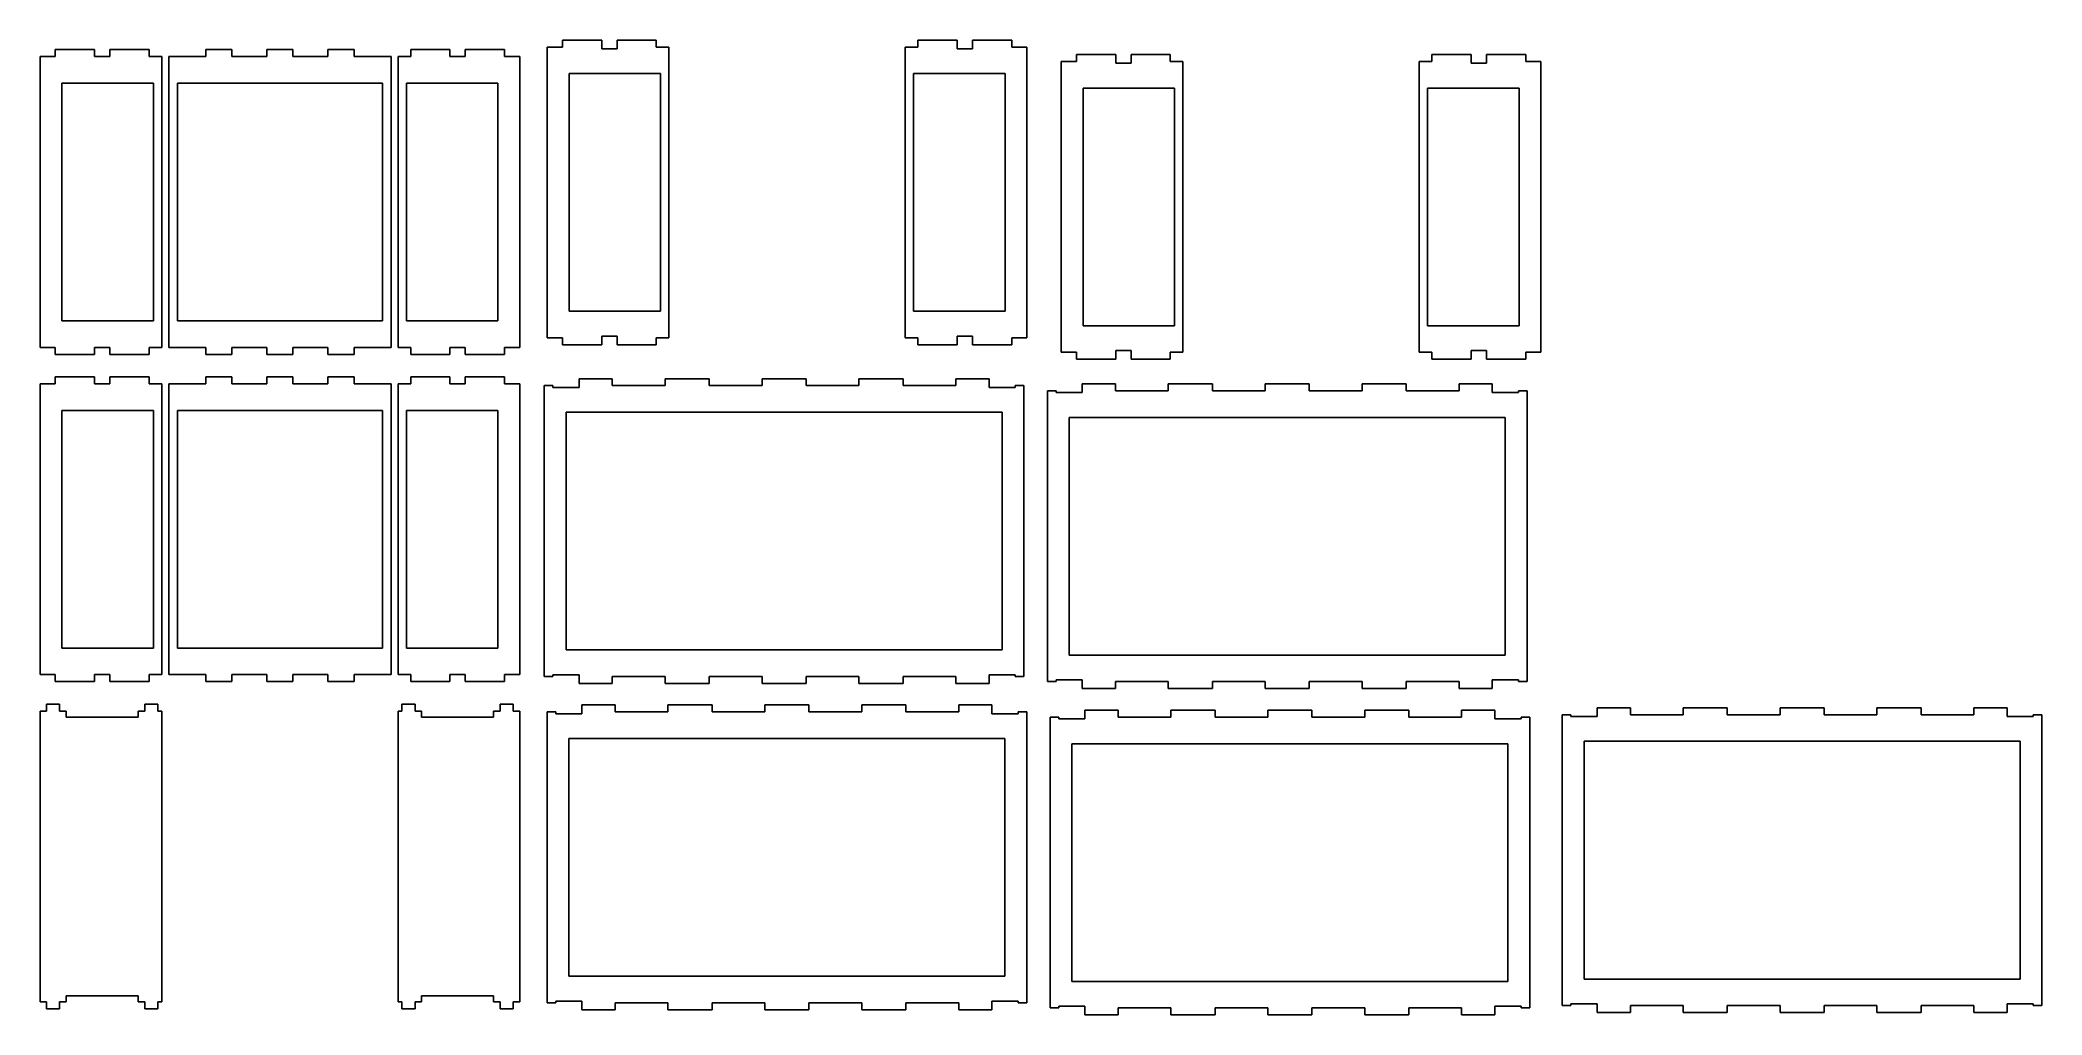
# Model space of a CAD drawing. Header units: millimetres. Extents: x 13 to 931, y 10 to 457.
import ezdxf

# ---------------------------------------------------------------- set-up
doc = ezdxf.new("R2010")
doc.units = ezdxf.units.MM
doc.layers.add('Inserts Sketch', color=7, linetype='Continuous')

msp = doc.modelspace()

# ---------------------------------------------------------------- linework, layer by layer
at = {"layer": 'Inserts Sketch'}
for p, q in [((20, 452.45, 250.65), (38, 452.45, 250.65)), ((20, 452.45, 250.65), (20, 449.25, 250.65)), ((20, 452.45, 250.65), (38, 452.45, 250.65)), ((20, 449.25, 250.65), (20, 452.45, 250.65)), ((20, 449.25, 250.65), (20, 452.45, 250.65)), ((38, 452.45, 250.65), (20, 452.45, 250.65)), ((38, 449.25, 250.65), (38, 452.45, 250.65)), ((38, 452.45, 250.65), (38, 449.25, 250.65)), ((38, 452.45, 250.65), (38, 449.25, 250.65)), ((45, 452.45, 250.65), (63, 452.45, 250.65)), ((45, 449.25, 250.65), (45, 452.45, 250.65)), ((45, 452.45, 250.65), (63, 452.45, 250.65)), ((63, 452.45, 250.65), (45, 452.45, 250.65)), ((45, 452.45, 250.65), (45, 449.25, 250.65)), ((45, 449.25, 250.65), (45, 452.45, 250.65)), ((63, 452.45, 250.65), (63, 449.25, 250.65)), ((63, 452.45, 250.65), (63, 449.25, 250.65)), ((63, 449.25, 250.65), (63, 452.45, 250.65)), ((89, 449.25, 250.65), (89, 452.45, 250.65)), ((89, 452.45, 250.65), (101, 452.45, 250.65)), ((89, 452.45, 250.65), (101, 452.45, 250.65)), ((89, 452.45, 250.65), (89, 449.25, 250.65)), ((101, 452.45, 250.65), (89, 452.45, 250.65)), ((89, 452.45, 250.65), (89, 449.25, 250.65)), ((101, 452.45, 250.65), (101, 449.25, 250.65)), ((101, 452.45, 250.65), (101, 449.25, 250.65)), ((101, 452.45, 250.65), (101, 449.25, 250.65)), ((117, 452.45, 250.65), (117, 449.25, 250.65)), ((117, 449.25, 250.65), (117, 452.45, 250.65)), ((117, 452.45, 250.65), (117, 449.25, 250.65)), ((117, 452.45, 250.65), (129, 452.45, 250.65)), ((117, 452.45, 250.65), (129, 452.45, 250.65)), ((129, 452.45, 250.65), (117, 452.45, 250.65)), ((129, 452.45, 250.65), (129, 449.25, 250.65)), ((129, 452.45, 250.65), (129, 449.25, 250.65)), ((129, 452.45, 250.65), (129, 449.25, 250.65)), ((145, 452.45, 250.65), (157, 452.45, 250.65)), ((145, 452.45, 250.65), (145, 449.25, 250.65)), ((157, 452.45, 250.65), (145, 452.45, 250.65)), ((145, 452.45, 250.65), (145, 449.25, 250.65)), ((145, 452.45, 250.65), (157, 452.45, 250.65)), ((145, 449.25, 250.65), (145, 452.45, 250.65)), ((157, 452.45, 250.65), (157, 449.25, 250.65)), ((157, 452.45, 250.65), (157, 449.25, 250.65)), ((157, 452.45, 250.65), (157, 449.25, 250.65)), ((183, 449.25, 250.65), (183, 452.45, 250.65)), ((183, 452.45, 250.65), (183, 449.25, 250.65)), ((183, 452.45, 250.65), (201, 452.45, 250.65)), ((183, 452.45, 250.65), (201, 452.45, 250.65)), ((183, 449.25, 250.65), (183, 452.45, 250.65)), ((201, 452.45, 250.65), (183, 452.45, 250.65)), ((201, 452.45, 250.65), (201, 449.25, 250.65)), ((201, 449.25, 250.65), (201, 452.45, 250.65)), ((201, 452.45, 250.65), (201, 449.25, 250.65)), ((208, 452.45, 250.65), (226, 452.45, 250.65)), ((208, 452.45, 250.65), (208, 449.25, 250.65)), ((208, 452.45, 250.65), (226, 452.45, 250.65)), ((226, 452.45, 250.65), (208, 452.45, 250.65)), ((208, 449.25, 250.65), (208, 452.45, 250.65)), ((208, 449.25, 250.65), (208, 452.45, 250.65)), ((226, 452.45, 250.65), (226, 449.25, 250.65)), ((226, 452.45, 250.65), (226, 449.25, 250.65)), ((226, 449.25, 250.65), (226, 452.45, 250.65)), ((252.61, 453.61, 250.65), (245.61, 453.61, 250.65)), ((245.61, 453.61, 250.65), (252.61, 453.61, 250.65)), ((245.61, 453.61, 250.65), (245.61, 320.31, 250.65)), ((245.61, 453.61, 250.65), (245.61, 320.31, 250.65)), ((245.61, 320.31, 250.65), (245.61, 453.61, 250.65)), ((245.61, 453.61, 250.65), (252.61, 453.61, 250.65)), ((252.61, 453.61, 250.65), (252.61, 456.81, 250.65)), ((270.61, 456.81, 250.65), (252.61, 456.81, 250.65)), ((252.61, 456.81, 250.65), (252.61, 453.61, 250.65)), ((252.61, 453.61, 250.65), (252.61, 456.81, 250.65)), ((252.61, 456.81, 250.65), (270.61, 456.81, 250.65)), ((252.61, 456.81, 250.65), (270.61, 456.81, 250.65)), ((270.61, 456.81, 250.65), (270.61, 452.81, 250.65)), ((270.61, 456.81, 250.65), (270.61, 452.81, 250.65)), ((270.61, 452.81, 250.65), (270.61, 456.81, 250.65)), ((270.61, 452.81, 250.65), (277.61, 452.81, 250.65)), ((270.61, 452.81, 250.65), (277.61, 452.81, 250.65)), ((277.61, 452.81, 250.65), (270.61, 452.81, 250.65)), ((277.61, 452.81, 250.65), (277.61, 456.81, 250.65)), ((277.61, 456.81, 250.65), (295.61, 456.81, 250.65)), ((277.61, 452.81, 250.65), (277.61, 456.81, 250.65)), ((277.61, 456.81, 250.65), (295.61, 456.81, 250.65)), ((277.61, 456.81, 250.65), (277.61, 452.81, 250.65)), ((295.61, 456.81, 250.65), (277.61, 456.81, 250.65)), ((295.61, 456.81, 250.65), (295.61, 453.61, 250.65)), ((295.61, 456.81, 250.65), (295.61, 453.61, 250.65)), ((295.61, 453.61, 250.65), (295.61, 456.81, 250.65)), ((301.41, 453.61, 250.65), (295.61, 453.61, 250.65)), ((295.61, 453.61, 250.65), (301.41, 453.61, 250.65)), ((295.61, 453.61, 250.65), (301.41, 453.61, 250.65)), ((301.41, 453.61, 250.65), (301.41, 320.31, 250.65)), ((301.41, 453.61, 250.65), (301.41, 320.31, 250.65)), ((301.41, 453.61, 250.65), (301.41, 320.31, 250.65)), ((409.81, 453.61, 250.65), (415.61, 453.61, 250.65)), ((409.81, 320.31, 250.65), (409.81, 453.61, 250.65)), ((409.81, 453.61, 250.65), (409.81, 320.31, 250.65)), ((409.81, 453.61, 250.65), (409.81, 320.31, 250.65)), ((409.81, 453.61, 250.65), (415.61, 453.61, 250.65)), ((415.61, 453.61, 250.65), (409.81, 453.61, 250.65)), ((415.61, 456.81, 250.65), (433.61, 456.81, 250.65)), ((415.61, 453.61, 250.65), (415.61, 456.81, 250.65)), ((415.61, 453.61, 250.65), (415.61, 456.81, 250.65)), ((415.61, 456.81, 250.65), (433.61, 456.81, 250.65)), ((415.61, 456.81, 250.65), (415.61, 453.61, 250.65)), ((433.61, 456.81, 250.65), (415.61, 456.81, 250.65)), ((433.61, 452.81, 250.65), (433.61, 456.81, 250.65)), ((433.61, 456.81, 250.65), (433.61, 452.81, 250.65)), ((433.61, 456.81, 250.65), (433.61, 452.81, 250.65)), ((440.61, 452.81, 250.65), (433.61, 452.81, 250.65)), ((433.61, 452.81, 250.65), (440.61, 452.81, 250.65)), ((433.61, 452.81, 250.65), (440.61, 452.81, 250.65)), ((440.61, 456.81, 250.65), (440.61, 452.81, 250.65)), ((440.61, 456.81, 250.65), (458.61, 456.81, 250.65)), ((458.61, 456.81, 250.65), (440.61, 456.81, 250.65)), ((440.61, 456.81, 250.65), (458.61, 456.81, 250.65)), ((440.61, 452.81, 250.65), (440.61, 456.81, 250.65)), ((440.61, 452.81, 250.65), (440.61, 456.81, 250.65)), ((458.61, 456.81, 250.65), (458.61, 453.61, 250.65)), ((458.61, 456.81, 250.65), (458.61, 453.61, 250.65)), ((458.61, 453.61, 250.65), (458.61, 456.81, 250.65)), ((465.61, 453.61, 250.65), (458.61, 453.61, 250.65)), ((458.61, 453.61, 250.65), (465.61, 453.61, 250.65)), ((458.61, 453.61, 250.65), (465.61, 453.61, 250.65)), ((465.61, 453.61, 250.65), (465.61, 320.31, 250.65)), ((465.61, 453.61, 250.65), (465.61, 320.31, 250.65)), ((465.61, 453.61, 250.65), (465.61, 320.31, 250.65)), ((488.36, 450.2, 250.65), (506.36, 450.2, 250.65)), ((488.36, 450.2, 250.65), (488.36, 447, 250.65)), ((506.36, 450.2, 250.65), (488.36, 450.2, 250.65)), ((488.36, 450.2, 250.65), (506.36, 450.2, 250.65)), ((488.36, 447, 250.65), (488.36, 450.2, 250.65)), ((488.36, 447, 250.65), (488.36, 450.2, 250.65)), ((506.36, 450.2, 250.65), (506.36, 446.2, 250.65)), ((506.36, 446.2, 250.65), (506.36, 450.2, 250.65)), ((506.36, 450.2, 250.65), (506.36, 446.2, 250.65)), ((513.36, 446.2, 250.65), (513.36, 450.2, 250.65)), ((513.36, 446.2, 250.65), (513.36, 450.2, 250.65)), ((513.36, 450.2, 250.65), (513.36, 446.2, 250.65)), ((531.36, 450.2, 250.65), (513.36, 450.2, 250.65)), ((513.36, 450.2, 250.65), (531.36, 450.2, 250.65)), ((513.36, 450.2, 250.65), (531.36, 450.2, 250.65)), ((531.36, 450.2, 250.65), (531.36, 447, 250.65)), ((531.36, 450.2, 250.65), (531.36, 447, 250.65)), ((531.36, 447, 250.65), (531.36, 450.2, 250.65)), ((651.36, 450.2, 250.65), (651.36, 447, 250.65)), ((669.36, 450.2, 250.65), (651.36, 450.2, 250.65)), ((651.36, 450.2, 250.65), (669.36, 450.2, 250.65)), ((651.36, 447, 250.65), (651.36, 450.2, 250.65)), ((651.36, 447, 250.65), (651.36, 450.2, 250.65)), ((651.36, 450.2, 250.65), (669.36, 450.2, 250.65)), ((669.36, 450.2, 250.65), (669.36, 446.2, 250.65)), ((669.36, 450.2, 250.65), (669.36, 446.2, 250.65)), ((669.36, 446.2, 250.65), (669.36, 450.2, 250.65)), ((676.36, 450.2, 250.65), (694.36, 450.2, 250.65)), ((676.36, 446.2, 250.65), (676.36, 450.2, 250.65)), ((676.36, 450.2, 250.65), (676.36, 446.2, 250.65)), ((676.36, 450.2, 250.65), (694.36, 450.2, 250.65)), ((694.36, 450.2, 250.65), (676.36, 450.2, 250.65)), ((676.36, 446.2, 250.65), (676.36, 450.2, 250.65)), ((694.36, 450.2, 250.65), (694.36, 447, 250.65)), ((694.36, 447, 250.65), (694.36, 450.2, 250.65)), ((694.36, 450.2, 250.65), (694.36, 447, 250.65)), ((13, 449.25, 250.65), (13, 315.95, 250.65)), ((13, 449.25, 250.65), (13, 315.95, 250.65)), ((20, 449.25, 250.65), (13, 449.25, 250.65)), ((13, 315.95, 250.65), (13, 449.25, 250.65)), ((13, 449.25, 250.65), (20, 449.25, 250.65)), ((13, 449.25, 250.65), (20, 449.25, 250.65)), ((38, 449.25, 250.65), (45, 449.25, 250.65)), ((38, 449.25, 250.65), (45, 449.25, 250.65)), ((45, 449.25, 250.65), (38, 449.25, 250.65)), ((63, 449.25, 250.65), (68.8, 449.25, 250.65)), ((63, 449.25, 250.65), (68.8, 449.25, 250.65)), ((68.8, 449.25, 250.65), (63, 449.25, 250.65)), ((68.8, 449.25, 250.65), (68.8, 315.95, 250.65)), ((68.8, 449.25, 250.65), (68.8, 315.95, 250.65)), ((68.8, 449.25, 250.65), (68.8, 315.95, 250.65)), ((72, 449.25, 250.65), (72, 315.95, 250.65)), ((72, 449.25, 250.65), (89, 449.25, 250.65)), ((72, 449.25, 250.65), (72, 315.95, 250.65)), ((72, 449.25, 250.65), (89, 449.25, 250.65)), ((72, 449.25, 250.65), (89, 449.25, 250.65)), ((72, 315.95, 250.65), (72, 449.25, 250.65)), ((101, 449.25, 250.65), (117, 449.25, 250.65)), ((101, 449.25, 250.65), (117, 449.25, 250.65)), ((101, 449.25, 250.65), (117, 449.25, 250.65)), ((129, 449.25, 250.65), (145, 449.25, 250.65)), ((129, 449.25, 250.65), (145, 449.25, 250.65)), ((129, 449.25, 250.65), (145, 449.25, 250.65)), ((157, 449.25, 250.65), (174, 449.25, 250.65)), ((157, 449.25, 250.65), (174, 449.25, 250.65)), ((157, 449.25, 250.65), (174, 449.25, 250.65)), ((174, 449.25, 250.65), (174, 315.95, 250.65)), ((174, 449.25, 250.65), (174, 315.95, 250.65)), ((174, 449.25, 250.65), (174, 315.95, 250.65)), ((177.2, 449.25, 250.65), (183, 449.25, 250.65)), ((177.2, 449.25, 250.65), (177.2, 315.95, 250.65)), ((177.2, 449.25, 250.65), (177.2, 315.95, 250.65)), ((177.2, 449.25, 250.65), (183, 449.25, 250.65)), ((183, 449.25, 250.65), (177.2, 449.25, 250.65)), ((177.2, 315.95, 250.65), (177.2, 449.25, 250.65)), ((208, 449.25, 250.65), (201, 449.25, 250.65)), ((201, 449.25, 250.65), (208, 449.25, 250.65)), ((201, 449.25, 250.65), (208, 449.25, 250.65)), ((233, 449.25, 250.65), (226, 449.25, 250.65)), ((226, 449.25, 250.65), (233, 449.25, 250.65)), ((226, 449.25, 250.65), (233, 449.25, 250.65)), ((233, 449.25, 250.65), (233, 315.95, 250.65)), ((233, 449.25, 250.65), (233, 315.95, 250.65)), ((233, 449.25, 250.65), (233, 315.95, 250.65)), ((255.61, 441.44, 250.65), (255.61, 332.47, 250.65)), ((297.61, 441.44, 250.65), (255.61, 441.44, 250.65)), ((297.61, 441.44, 250.65), (255.61, 441.44, 250.65)), ((255.61, 441.44, 250.65), (255.61, 332.47, 250.65)), ((255.61, 441.44, 250.65), (297.61, 441.44, 250.65)), ((255.61, 332.47, 250.65), (255.61, 441.44, 250.65)), ((297.61, 332.47, 250.65), (297.61, 441.44, 250.65)), ((297.61, 332.47, 250.65), (297.61, 441.44, 250.65)), ((297.61, 441.44, 250.65), (297.61, 332.47, 250.65)), ((455.61, 441.44, 250.65), (413.61, 441.44, 250.65)), ((413.61, 441.44, 250.65), (413.61, 332.47, 250.65)), ((413.61, 441.44, 250.65), (455.61, 441.44, 250.65)), ((413.61, 441.44, 250.65), (413.61, 332.47, 250.65)), ((455.61, 441.44, 250.65), (413.61, 441.44, 250.65)), ((413.61, 332.47, 250.65), (413.61, 441.44, 250.65)), ((455.61, 332.47, 250.65), (455.61, 441.44, 250.65)), ((455.61, 441.44, 250.65), (455.61, 332.47, 250.65)), ((455.61, 332.47, 250.65), (455.61, 441.44, 250.65)), ((481.36, 447, 250.65), (488.36, 447, 250.65)), ((481.36, 447, 250.65), (488.36, 447, 250.65)), ((481.36, 313.7, 250.65), (481.36, 447, 250.65)), ((481.36, 447, 250.65), (481.36, 313.7, 250.65)), ((488.36, 447, 250.65), (481.36, 447, 250.65)), ((481.36, 447, 250.65), (481.36, 313.7, 250.65)), ((506.36, 446.2, 250.65), (513.36, 446.2, 250.65)), ((513.36, 446.2, 250.65), (506.36, 446.2, 250.65)), ((506.36, 446.2, 250.65), (513.36, 446.2, 250.65)), ((531.36, 447, 250.65), (537.16, 447, 250.65)), ((531.36, 447, 250.65), (537.16, 447, 250.65)), ((537.16, 447, 250.65), (531.36, 447, 250.65)), ((537.16, 447, 250.65), (537.16, 313.7, 250.65)), ((537.16, 447, 250.65), (537.16, 313.7, 250.65)), ((537.16, 447, 250.65), (537.16, 313.7, 250.65)), ((645.56, 313.7, 250.65), (645.56, 447, 250.65)), ((645.56, 447, 250.65), (651.36, 447, 250.65)), ((645.56, 447, 250.65), (651.36, 447, 250.65)), ((645.56, 447, 250.65), (645.56, 313.7, 250.65)), ((651.36, 447, 250.65), (645.56, 447, 250.65)), ((645.56, 447, 250.65), (645.56, 313.7, 250.65)), ((669.36, 446.2, 250.65), (676.36, 446.2, 250.65)), ((669.36, 446.2, 250.65), (676.36, 446.2, 250.65)), ((676.36, 446.2, 250.65), (669.36, 446.2, 250.65)), ((694.36, 447, 250.65), (701.36, 447, 250.65)), ((694.36, 447, 250.65), (701.36, 447, 250.65)), ((701.36, 447, 250.65), (694.36, 447, 250.65)), ((701.36, 447, 250.65), (701.36, 313.7, 250.65)), ((701.36, 447, 250.65), (701.36, 313.7, 250.65)), ((701.36, 447, 250.65), (701.36, 313.7, 250.65)), ((23, 437.08, 250.65), (23, 328.12, 250.65)), ((65, 437.08, 250.65), (23, 437.08, 250.65)), ((23, 328.12, 250.65), (23, 437.08, 250.65)), ((23, 437.08, 250.65), (65, 437.08, 250.65)), ((23, 437.08, 250.65), (23, 328.12, 250.65)), ((65, 437.08, 250.65), (23, 437.08, 250.65)), ((65, 437.08, 250.65), (65, 328.12, 250.65)), ((65, 328.12, 250.65), (65, 437.08, 250.65)), ((65, 328.12, 250.65), (65, 437.08, 250.65)), ((170, 437.08, 250.65), (76, 437.08, 250.65)), ((76, 437.08, 250.65), (76, 328.12, 250.65)), ((76, 437.08, 250.65), (76, 328.12, 250.65)), ((76, 437.08, 250.65), (76, 328.12, 250.65)), ((170, 437.08, 250.65), (76, 437.08, 250.65)), ((170, 437.08, 250.65), (76, 437.08, 250.65)), ((170, 328.12, 250.65), (170, 437.08, 250.65)), ((170, 328.12, 250.65), (170, 437.08, 250.65)), ((170, 328.12, 250.65), (170, 437.08, 250.65)), ((223, 437.08, 250.65), (181, 437.08, 250.65)), ((181, 437.08, 250.65), (181, 328.12, 250.65)), ((181, 437.08, 250.65), (181, 328.12, 250.65)), ((181, 328.12, 250.65), (181, 437.08, 250.65)), ((223, 437.08, 250.65), (181, 437.08, 250.65)), ((181, 437.08, 250.65), (223, 437.08, 250.65)), ((223, 437.08, 250.65), (223, 328.12, 250.65)), ((223, 328.12, 250.65), (223, 437.08, 250.65)), ((223, 328.12, 250.65), (223, 437.08, 250.65)), ((491.36, 434.83, 250.65), (491.36, 325.87, 250.65)), ((491.36, 434.83, 250.65), (491.36, 325.87, 250.65)), ((491.36, 434.83, 250.65), (533.36, 434.83, 250.65)), ((533.36, 434.83, 250.65), (491.36, 434.83, 250.65)), ((533.36, 434.83, 250.65), (491.36, 434.83, 250.65)), ((491.36, 325.87, 250.65), (491.36, 434.83, 250.65)), ((533.36, 434.83, 250.65), (533.36, 325.87, 250.65)), ((533.36, 325.87, 250.65), (533.36, 434.83, 250.65)), ((533.36, 325.87, 250.65), (533.36, 434.83, 250.65)), ((691.36, 434.83, 250.65), (649.36, 434.83, 250.65)), ((649.36, 434.83, 250.65), (691.36, 434.83, 250.65)), ((649.36, 434.83, 250.65), (649.36, 325.87, 250.65)), ((649.36, 325.87, 250.65), (649.36, 434.83, 250.65)), ((649.36, 434.83, 250.65), (649.36, 325.87, 250.65)), ((691.36, 434.83, 250.65), (649.36, 434.83, 250.65)), ((691.36, 325.87, 250.65), (691.36, 434.83, 250.65)), ((691.36, 434.83, 250.65), (691.36, 325.87, 250.65)), ((691.36, 325.87, 250.65), (691.36, 434.83, 250.65)), ((255.61, 332.47, 250.65), (297.61, 332.47, 250.65)), ((255.61, 332.47, 250.65), (297.61, 332.47, 250.65)), ((297.61, 332.47, 250.65), (255.61, 332.47, 250.65)), ((413.61, 332.47, 250.65), (455.61, 332.47, 250.65)), ((455.61, 332.47, 250.65), (413.61, 332.47, 250.65)), ((413.61, 332.47, 250.65), (455.61, 332.47, 250.65)), ((65, 328.12, 250.65), (23, 328.12, 250.65)), ((23, 328.12, 250.65), (65, 328.12, 250.65)), ((23, 328.12, 250.65), (65, 328.12, 250.65)), ((76, 328.12, 250.65), (170, 328.12, 250.65)), ((76, 328.12, 250.65), (170, 328.12, 250.65)), ((76, 328.12, 250.65), (170, 328.12, 250.65)), ((181, 328.12, 250.65), (223, 328.12, 250.65)), ((223, 328.12, 250.65), (181, 328.12, 250.65)), ((181, 328.12, 250.65), (223, 328.12, 250.65)), ((491.36, 325.87, 250.65), (533.36, 325.87, 250.65)), ((533.36, 325.87, 250.65), (491.36, 325.87, 250.65)), ((491.36, 325.87, 250.65), (533.36, 325.87, 250.65)), ((691.36, 325.87, 250.65), (649.36, 325.87, 250.65)), ((649.36, 325.87, 250.65), (691.36, 325.87, 250.65)), ((649.36, 325.87, 250.65), (691.36, 325.87, 250.65)), ((20, 315.95, 250.65), (13, 315.95, 250.65)), ((20, 315.95, 250.65), (13, 315.95, 250.65)), ((13, 315.95, 250.65), (20, 315.95, 250.65)), ((20, 315.95, 250.65), (20, 312.75, 250.65)), ((20, 312.75, 250.65), (20, 315.95, 250.65)), ((20, 312.75, 250.65), (20, 315.95, 250.65)), ((38, 312.75, 250.65), (20, 312.75, 250.65)), ((20, 312.75, 250.65), (38, 312.75, 250.65)), ((38, 312.75, 250.65), (20, 312.75, 250.65)), ((38, 315.95, 250.65), (38, 312.75, 250.65)), ((38, 312.75, 250.65), (38, 315.95, 250.65)), ((38, 315.95, 250.65), (45, 315.95, 250.65)), ((38, 315.95, 250.65), (38, 312.75, 250.65)), ((45, 315.95, 250.65), (38, 315.95, 250.65)), ((45, 315.95, 250.65), (38, 315.95, 250.65)), ((45, 312.75, 250.65), (45, 315.95, 250.65)), ((45, 312.75, 250.65), (45, 315.95, 250.65)), ((45, 315.95, 250.65), (45, 312.75, 250.65)), ((63, 312.75, 250.65), (45, 312.75, 250.65)), ((63, 312.75, 250.65), (45, 312.75, 250.65)), ((45, 312.75, 250.65), (63, 312.75, 250.65)), ((63, 315.95, 250.65), (63, 312.75, 250.65)), ((63, 315.95, 250.65), (68.8, 315.95, 250.65)), ((63, 315.95, 250.65), (63, 312.75, 250.65)), ((68.8, 315.95, 250.65), (63, 315.95, 250.65)), ((68.8, 315.95, 250.65), (63, 315.95, 250.65)), ((63, 312.75, 250.65), (63, 315.95, 250.65)), ((72, 315.95, 250.65), (89, 315.95, 250.65)), ((72, 315.95, 250.65), (89, 315.95, 250.65)), ((89, 315.95, 250.65), (72, 315.95, 250.65)), ((89, 315.95, 250.65), (89, 312.75, 250.65)), ((89, 315.95, 250.65), (89, 312.75, 250.65)), ((89, 312.75, 250.65), (89, 315.95, 250.65)), ((89, 312.75, 250.65), (101, 312.75, 250.65)), ((101, 312.75, 250.65), (89, 312.75, 250.65)), ((101, 312.75, 250.65), (89, 312.75, 250.65)), ((101, 315.95, 250.65), (101, 312.75, 250.65)), ((101, 315.95, 250.65), (117, 315.95, 250.65)), ((117, 315.95, 250.65), (101, 315.95, 250.65)), ((101, 315.95, 250.65), (101, 312.75, 250.65)), ((101, 315.95, 250.65), (117, 315.95, 250.65)), ((101, 315.95, 250.65), (101, 312.75, 250.65)), ((117, 315.95, 250.65), (117, 312.75, 250.65)), ((117, 315.95, 250.65), (117, 312.75, 250.65)), ((117, 312.75, 250.65), (117, 315.95, 250.65)), ((129, 312.75, 250.65), (117, 312.75, 250.65)), ((129, 312.75, 250.65), (117, 312.75, 250.65)), ((117, 312.75, 250.65), (129, 312.75, 250.65)), ((129, 315.95, 250.65), (129, 312.75, 250.65)), ((129, 315.95, 250.65), (145, 315.95, 250.65)), ((129, 315.95, 250.65), (129, 312.75, 250.65)), ((129, 315.95, 250.65), (129, 312.75, 250.65)), ((145, 315.95, 250.65), (129, 315.95, 250.65)), ((129, 315.95, 250.65), (145, 315.95, 250.65)), ((145, 315.95, 250.65), (145, 312.75, 250.65)), ((145, 312.75, 250.65), (145, 315.95, 250.65)), ((145, 315.95, 250.65), (145, 312.75, 250.65)), ((145, 312.75, 250.65), (157, 312.75, 250.65)), ((157, 312.75, 250.65), (145, 312.75, 250.65)), ((157, 312.75, 250.65), (145, 312.75, 250.65)), ((157, 315.95, 250.65), (174, 315.95, 250.65)), ((157, 315.95, 250.65), (157, 312.75, 250.65)), ((157, 315.95, 250.65), (157, 312.75, 250.65)), ((174, 315.95, 250.65), (157, 315.95, 250.65)), ((157, 315.95, 250.65), (157, 312.75, 250.65)), ((157, 315.95, 250.65), (174, 315.95, 250.65)), ((183, 315.95, 250.65), (177.2, 315.95, 250.65)), ((177.2, 315.95, 250.65), (183, 315.95, 250.65)), ((183, 315.95, 250.65), (177.2, 315.95, 250.65)), ((183, 312.75, 250.65), (183, 315.95, 250.65)), ((183, 315.95, 250.65), (183, 312.75, 250.65)), ((183, 312.75, 250.65), (183, 315.95, 250.65)), ((201, 312.75, 250.65), (183, 312.75, 250.65)), ((201, 312.75, 250.65), (183, 312.75, 250.65)), ((183, 312.75, 250.65), (201, 312.75, 250.65)), ((201, 312.75, 250.65), (201, 315.95, 250.65)), ((208, 315.95, 250.65), (201, 315.95, 250.65)), ((201, 315.95, 250.65), (201, 312.75, 250.65)), ((201, 315.95, 250.65), (208, 315.95, 250.65)), ((208, 315.95, 250.65), (201, 315.95, 250.65)), ((201, 315.95, 250.65), (201, 312.75, 250.65)), ((208, 315.95, 250.65), (208, 312.75, 250.65)), ((208, 312.75, 250.65), (208, 315.95, 250.65)), ((208, 312.75, 250.65), (208, 315.95, 250.65)), ((226, 312.75, 250.65), (208, 312.75, 250.65)), ((208, 312.75, 250.65), (226, 312.75, 250.65)), ((226, 312.75, 250.65), (208, 312.75, 250.65)), ((226, 315.95, 250.65), (233, 315.95, 250.65)), ((226, 312.75, 250.65), (226, 315.95, 250.65)), ((233, 315.95, 250.65), (226, 315.95, 250.65)), ((233, 315.95, 250.65), (226, 315.95, 250.65)), ((226, 315.95, 250.65), (226, 312.75, 250.65)), ((226, 315.95, 250.65), (226, 312.75, 250.65)), ((252.61, 320.31, 250.65), (245.61, 320.31, 250.65)), ((245.61, 320.31, 250.65), (252.61, 320.31, 250.65)), ((252.61, 320.31, 250.65), (245.61, 320.31, 250.65)), ((252.61, 317.11, 250.65), (252.61, 320.31, 250.65)), ((252.61, 317.11, 250.65), (252.61, 320.31, 250.65)), ((252.61, 320.31, 250.65), (252.61, 317.11, 250.65)), ((252.61, 317.11, 250.65), (270.61, 317.11, 250.65)), ((270.61, 317.11, 250.65), (252.61, 317.11, 250.65)), ((270.61, 317.11, 250.65), (252.61, 317.11, 250.65)), ((277.61, 321.11, 250.65), (270.61, 321.11, 250.65)), ((270.61, 321.11, 250.65), (270.61, 317.11, 250.65)), ((277.61, 321.11, 250.65), (270.61, 321.11, 250.65)), ((270.61, 321.11, 250.65), (277.61, 321.11, 250.65)), ((270.61, 321.11, 250.65), (270.61, 317.11, 250.65)), ((270.61, 317.11, 250.65), (270.61, 321.11, 250.65)), ((277.61, 317.11, 250.65), (277.61, 321.11, 250.65)), ((277.61, 317.11, 250.65), (277.61, 321.11, 250.65)), ((277.61, 321.11, 250.65), (277.61, 317.11, 250.65)), ((295.61, 317.11, 250.65), (277.61, 317.11, 250.65)), ((295.61, 317.11, 250.65), (277.61, 317.11, 250.65)), ((277.61, 317.11, 250.65), (295.61, 317.11, 250.65)), ((295.61, 320.31, 250.65), (295.61, 317.11, 250.65)), ((301.41, 320.31, 250.65), (295.61, 320.31, 250.65)), ((295.61, 320.31, 250.65), (301.41, 320.31, 250.65)), ((301.41, 320.31, 250.65), (295.61, 320.31, 250.65)), ((295.61, 320.31, 250.65), (295.61, 317.11, 250.65)), ((295.61, 317.11, 250.65), (295.61, 320.31, 250.65)), ((415.61, 320.31, 250.65), (409.81, 320.31, 250.65)), ((415.61, 320.31, 250.65), (409.81, 320.31, 250.65)), ((409.81, 320.31, 250.65), (415.61, 320.31, 250.65)), ((415.61, 320.31, 250.65), (415.61, 317.11, 250.65)), ((415.61, 317.11, 250.65), (415.61, 320.31, 250.65)), ((415.61, 317.11, 250.65), (415.61, 320.31, 250.65)), ((433.61, 317.11, 250.65), (415.61, 317.11, 250.65)), ((415.61, 317.11, 250.65), (433.61, 317.11, 250.65)), ((433.61, 317.11, 250.65), (415.61, 317.11, 250.65)), ((440.61, 321.11, 250.65), (433.61, 321.11, 250.65)), ((433.61, 321.11, 250.65), (433.61, 317.11, 250.65)), ((440.61, 321.11, 250.65), (433.61, 321.11, 250.65)), ((433.61, 321.11, 250.65), (433.61, 317.11, 250.65)), ((433.61, 321.11, 250.65), (440.61, 321.11, 250.65)), ((433.61, 317.11, 250.65), (433.61, 321.11, 250.65)), ((440.61, 317.11, 250.65), (440.61, 321.11, 250.65)), ((440.61, 317.11, 250.65), (440.61, 321.11, 250.65)), ((440.61, 321.11, 250.65), (440.61, 317.11, 250.65)), ((440.61, 317.11, 250.65), (458.61, 317.11, 250.65)), ((458.61, 317.11, 250.65), (440.61, 317.11, 250.65)), ((458.61, 317.11, 250.65), (440.61, 317.11, 250.65)), ((458.61, 320.31, 250.65), (458.61, 317.11, 250.65)), ((458.61, 320.31, 250.65), (465.61, 320.31, 250.65)), ((458.61, 320.31, 250.65), (458.61, 317.11, 250.65)), ((465.61, 320.31, 250.65), (458.61, 320.31, 250.65)), ((465.61, 320.31, 250.65), (458.61, 320.31, 250.65)), ((458.61, 317.11, 250.65), (458.61, 320.31, 250.65)), ((481.36, 313.7, 250.65), (488.36, 313.7, 250.65)), ((488.36, 313.7, 250.65), (481.36, 313.7, 250.65)), ((488.36, 313.7, 250.65), (481.36, 313.7, 250.65)), ((488.36, 310.5, 250.65), (488.36, 313.7, 250.65)), ((488.36, 313.7, 250.65), (488.36, 310.5, 250.65)), ((488.36, 310.5, 250.65), (488.36, 313.7, 250.65)), ((506.36, 314.5, 250.65), (506.36, 310.5, 250.65)), ((513.36, 314.5, 250.65), (506.36, 314.5, 250.65)), ((506.36, 310.5, 250.65), (506.36, 314.5, 250.65)), ((506.36, 314.5, 250.65), (506.36, 310.5, 250.65)), ((513.36, 314.5, 250.65), (506.36, 314.5, 250.65)), ((506.36, 314.5, 250.65), (513.36, 314.5, 250.65)), ((513.36, 310.5, 250.65), (513.36, 314.5, 250.65)), ((513.36, 314.5, 250.65), (513.36, 310.5, 250.65)), ((513.36, 310.5, 250.65), (513.36, 314.5, 250.65)), ((537.16, 313.7, 250.65), (531.36, 313.7, 250.65)), ((531.36, 313.7, 250.65), (531.36, 310.5, 250.65)), ((531.36, 310.5, 250.65), (531.36, 313.7, 250.65)), ((537.16, 313.7, 250.65), (531.36, 313.7, 250.65)), ((531.36, 313.7, 250.65), (537.16, 313.7, 250.65)), ((531.36, 313.7, 250.65), (531.36, 310.5, 250.65)), ((651.36, 313.7, 250.65), (645.56, 313.7, 250.65)), ((651.36, 313.7, 250.65), (645.56, 313.7, 250.65)), ((645.56, 313.7, 250.65), (651.36, 313.7, 250.65)), ((651.36, 310.5, 250.65), (651.36, 313.7, 250.65)), ((651.36, 310.5, 250.65), (651.36, 313.7, 250.65)), ((651.36, 313.7, 250.65), (651.36, 310.5, 250.65)), ((669.36, 314.5, 250.65), (669.36, 310.5, 250.65)), ((676.36, 314.5, 250.65), (669.36, 314.5, 250.65)), ((669.36, 310.5, 250.65), (669.36, 314.5, 250.65)), ((669.36, 314.5, 250.65), (669.36, 310.5, 250.65)), ((669.36, 314.5, 250.65), (676.36, 314.5, 250.65)), ((676.36, 314.5, 250.65), (669.36, 314.5, 250.65)), ((676.36, 314.5, 250.65), (676.36, 310.5, 250.65)), ((676.36, 310.5, 250.65), (676.36, 314.5, 250.65)), ((676.36, 310.5, 250.65), (676.36, 314.5, 250.65)), ((694.36, 313.7, 250.65), (694.36, 310.5, 250.65)), ((694.36, 310.5, 250.65), (694.36, 313.7, 250.65)), ((694.36, 313.7, 250.65), (701.36, 313.7, 250.65)), ((694.36, 313.7, 250.65), (694.36, 310.5, 250.65)), ((701.36, 313.7, 250.65), (694.36, 313.7, 250.65)), ((701.36, 313.7, 250.65), (694.36, 313.7, 250.65)), ((506.36, 310.5, 250.65), (488.36, 310.5, 250.65)), ((488.36, 310.5, 250.65), (506.36, 310.5, 250.65)), ((506.36, 310.5, 250.65), (488.36, 310.5, 250.65)), ((531.36, 310.5, 250.65), (513.36, 310.5, 250.65)), ((513.36, 310.5, 250.65), (531.36, 310.5, 250.65)), ((531.36, 310.5, 250.65), (513.36, 310.5, 250.65)), ((669.36, 310.5, 250.65), (651.36, 310.5, 250.65)), ((651.36, 310.5, 250.65), (669.36, 310.5, 250.65)), ((669.36, 310.5, 250.65), (651.36, 310.5, 250.65)), ((676.36, 310.5, 250.65), (694.36, 310.5, 250.65)), ((694.36, 310.5, 250.65), (676.36, 310.5, 250.65)), ((694.36, 310.5, 250.65), (676.36, 310.5, 250.65)), ((13, 299.25, 250.65), (20, 299.25, 250.65)), ((13, 165.95, 250.65), (13, 299.25, 250.65)), ((13, 299.25, 250.65), (13, 165.95, 250.65)), ((20, 299.25, 250.65), (13, 299.25, 250.65)), ((13, 299.25, 250.65), (13, 165.95, 250.65)), ((13, 299.25, 250.65), (20, 299.25, 250.65)), ((20, 302.45, 250.65), (38, 302.45, 250.65)), ((20, 302.45, 250.65), (38, 302.45, 250.65)), ((20, 299.25, 250.65), (20, 302.45, 250.65)), ((20, 302.45, 250.65), (20, 299.25, 250.65)), ((38, 302.45, 250.65), (20, 302.45, 250.65)), ((20, 299.25, 250.65), (20, 302.45, 250.65)), ((38, 299.25, 250.65), (38, 302.45, 250.65)), ((38, 302.45, 250.65), (38, 299.25, 250.65)), ((38, 302.45, 250.65), (38, 299.25, 250.65)), ((38, 299.25, 250.65), (45, 299.25, 250.65)), ((38, 299.25, 250.65), (45, 299.25, 250.65)), ((45, 299.25, 250.65), (38, 299.25, 250.65)), ((45, 302.45, 250.65), (63, 302.45, 250.65)), ((45, 302.45, 250.65), (63, 302.45, 250.65)), ((45, 299.25, 250.65), (45, 302.45, 250.65)), ((45, 299.25, 250.65), (45, 302.45, 250.65)), ((63, 302.45, 250.65), (45, 302.45, 250.65)), ((45, 302.45, 250.65), (45, 299.25, 250.65)), ((63, 302.45, 250.65), (63, 299.25, 250.65)), ((63, 299.25, 250.65), (63, 302.45, 250.65)), ((63, 302.45, 250.65), (63, 299.25, 250.65)), ((63, 299.25, 250.65), (68.8, 299.25, 250.65)), ((63, 299.25, 250.65), (68.8, 299.25, 250.65)), ((68.8, 299.25, 250.65), (63, 299.25, 250.65)), ((68.8, 299.25, 250.65), (68.8, 165.95, 250.65)), ((68.8, 299.25, 250.65), (68.8, 165.95, 250.65)), ((68.8, 299.25, 250.65), (68.8, 165.95, 250.65)), ((72, 299.25, 250.65), (89, 299.25, 250.65)), ((72, 299.25, 250.65), (72, 165.95, 250.65)), ((72, 299.25, 250.65), (72, 165.95, 250.65)), ((72, 165.95, 250.65), (72, 299.25, 250.65)), ((72, 299.25, 250.65), (89, 299.25, 250.65)), ((72, 299.25, 250.65), (89, 299.25, 250.65)), ((89, 302.45, 250.65), (101, 302.45, 250.65)), ((89, 299.25, 250.65), (89, 302.45, 250.65)), ((89, 302.45, 250.65), (89, 299.25, 250.65)), ((101, 302.45, 250.65), (89, 302.45, 250.65)), ((89, 302.45, 250.65), (101, 302.45, 250.65)), ((89, 302.45, 250.65), (89, 299.25, 250.65)), ((101, 302.45, 250.65), (101, 299.25, 250.65)), ((101, 302.45, 250.65), (101, 299.25, 250.65)), ((101, 302.45, 250.65), (101, 299.25, 250.65)), ((101, 299.25, 250.65), (117, 299.25, 250.65)), ((101, 299.25, 250.65), (117, 299.25, 250.65)), ((101, 299.25, 250.65), (117, 299.25, 250.65)), ((117, 302.45, 250.65), (129, 302.45, 250.65)), ((117, 299.25, 250.65), (117, 302.45, 250.65)), ((117, 302.45, 250.65), (117, 299.25, 250.65)), ((117, 302.45, 250.65), (117, 299.25, 250.65)), ((117, 302.45, 250.65), (129, 302.45, 250.65)), ((129, 302.45, 250.65), (117, 302.45, 250.65)), ((129, 302.45, 250.65), (129, 299.25, 250.65)), ((129, 302.45, 250.65), (129, 299.25, 250.65)), ((129, 302.45, 250.65), (129, 299.25, 250.65)), ((129, 299.25, 250.65), (145, 299.25, 250.65)), ((129, 299.25, 250.65), (145, 299.25, 250.65)), ((129, 299.25, 250.65), (145, 299.25, 250.65)), ((157, 302.45, 250.65), (145, 302.45, 250.65)), ((145, 302.45, 250.65), (157, 302.45, 250.65)), ((145, 302.45, 250.65), (145, 299.25, 250.65)), ((145, 302.45, 250.65), (145, 299.25, 250.65)), ((145, 299.25, 250.65), (145, 302.45, 250.65)), ((145, 302.45, 250.65), (157, 302.45, 250.65)), ((157, 302.45, 250.65), (157, 299.25, 250.65)), ((157, 302.45, 250.65), (157, 299.25, 250.65)), ((157, 302.45, 250.65), (157, 299.25, 250.65)), ((157, 299.25, 250.65), (174, 299.25, 250.65)), ((157, 299.25, 250.65), (174, 299.25, 250.65)), ((157, 299.25, 250.65), (174, 299.25, 250.65)), ((174, 299.25, 250.65), (174, 165.95, 250.65)), ((174, 299.25, 250.65), (174, 165.95, 250.65)), ((174, 299.25, 250.65), (174, 165.95, 250.65)), ((177.2, 299.25, 250.65), (183, 299.25, 250.65)), ((177.2, 299.25, 250.65), (183, 299.25, 250.65)), ((183, 299.25, 250.65), (177.2, 299.25, 250.65)), ((177.2, 299.25, 250.65), (177.2, 165.95, 250.65)), ((177.2, 165.95, 250.65), (177.2, 299.25, 250.65)), ((177.2, 299.25, 250.65), (177.2, 165.95, 250.65)), ((183, 299.25, 250.65), (183, 302.45, 250.65)), ((183, 302.45, 250.65), (201, 302.45, 250.65)), ((183, 299.25, 250.65), (183, 302.45, 250.65)), ((201, 302.45, 250.65), (183, 302.45, 250.65)), ((183, 302.45, 250.65), (183, 299.25, 250.65)), ((183, 302.45, 250.65), (201, 302.45, 250.65)), ((201, 302.45, 250.65), (201, 299.25, 250.65)), ((201, 299.25, 250.65), (201, 302.45, 250.65)), ((201, 302.45, 250.65), (201, 299.25, 250.65)), ((201, 299.25, 250.65), (208, 299.25, 250.65)), ((201, 299.25, 250.65), (208, 299.25, 250.65)), ((208, 299.25, 250.65), (201, 299.25, 250.65)), ((208, 302.45, 250.65), (208, 299.25, 250.65)), ((208, 302.45, 250.65), (226, 302.45, 250.65)), ((208, 299.25, 250.65), (208, 302.45, 250.65)), ((208, 299.25, 250.65), (208, 302.45, 250.65)), ((226, 302.45, 250.65), (208, 302.45, 250.65)), ((208, 302.45, 250.65), (226, 302.45, 250.65)), ((226, 302.45, 250.65), (226, 299.25, 250.65)), ((226, 302.45, 250.65), (226, 299.25, 250.65)), ((226, 299.25, 250.65), (226, 302.45, 250.65)), ((226, 299.25, 250.65), (233, 299.25, 250.65)), ((233, 299.25, 250.65), (226, 299.25, 250.65)), ((226, 299.25, 250.65), (233, 299.25, 250.65)), ((233, 299.25, 250.65), (233, 165.95, 250.65)), ((233, 299.25, 250.65), (233, 165.95, 250.65)), ((233, 299.25, 250.65), (233, 165.95, 250.65)), ((244.24, 165.09, 250.65), (244.24, 298.39, 250.65)), ((248.24, 298.39, 250.65), (244.24, 298.39, 250.65)), ((244.24, 298.39, 250.65), (248.24, 298.39, 250.65)), ((244.24, 165.09, 250.65), (244.24, 298.39, 250.65)), ((244.24, 298.39, 250.65), (248.24, 298.39, 250.65)), ((244.24, 165.09, 250.65), (244.24, 298.39, 250.65)), ((248.24, 298.39, 250.65), (248.24, 297.59, 250.65)), ((248.24, 298.39, 250.65), (248.24, 297.59, 250.65)), ((248.24, 298.39, 250.65), (248.24, 297.59, 250.65)), ((248.24, 297.59, 250.65), (260.24, 297.59, 250.65)), ((248.24, 297.59, 250.65), (260.24, 297.59, 250.65)), ((248.24, 297.59, 250.65), (260.24, 297.59, 250.65)), ((260.24, 301.59, 250.65), (275.46, 301.59, 250.65)), ((260.24, 297.59, 250.65), (260.24, 301.59, 250.65)), ((260.24, 297.59, 250.65), (260.24, 301.59, 250.65)), ((260.24, 301.59, 250.65), (275.46, 301.59, 250.65)), ((260.24, 301.59, 250.65), (260.24, 297.59, 250.65)), ((260.24, 301.59, 250.65), (275.46, 301.59, 250.65)), ((275.46, 301.59, 250.65), (275.46, 298.39, 250.65)), ((275.46, 301.59, 250.65), (275.46, 298.39, 250.65)), ((275.46, 298.39, 250.65), (275.46, 301.59, 250.65)), ((299.68, 298.39, 250.65), (275.46, 298.39, 250.65)), ((275.46, 298.39, 250.65), (299.68, 298.39, 250.65)), ((275.46, 298.39, 250.65), (299.68, 298.39, 250.65)), ((299.68, 301.59, 250.65), (299.68, 298.39, 250.65)), ((299.68, 298.39, 250.65), (299.68, 301.59, 250.65)), ((299.68, 301.59, 250.65), (319.9, 301.59, 250.65)), ((299.68, 301.59, 250.65), (319.9, 301.59, 250.65)), ((299.68, 298.39, 250.65), (299.68, 301.59, 250.65)), ((299.68, 301.59, 250.65), (319.9, 301.59, 250.65)), ((319.9, 298.39, 250.65), (319.9, 301.59, 250.65)), ((319.9, 301.59, 250.65), (319.9, 298.39, 250.65)), ((319.9, 301.59, 250.65), (319.9, 298.39, 250.65)), ((319.9, 298.39, 250.65), (344.13, 298.39, 250.65)), ((319.9, 298.39, 250.65), (344.13, 298.39, 250.65)), ((344.13, 298.39, 250.65), (319.9, 298.39, 250.65)), ((344.13, 301.59, 250.65), (364.35, 301.59, 250.65)), ((344.13, 301.59, 250.65), (344.13, 298.39, 250.65)), ((344.13, 301.59, 250.65), (364.35, 301.59, 250.65)), ((344.13, 298.39, 250.65), (344.13, 301.59, 250.65)), ((344.13, 301.59, 250.65), (364.35, 301.59, 250.65)), ((344.13, 298.39, 250.65), (344.13, 301.59, 250.65)), ((364.35, 298.39, 250.65), (364.35, 301.59, 250.65)), ((364.35, 301.59, 250.65), (364.35, 298.39, 250.65)), ((364.35, 301.59, 250.65), (364.35, 298.39, 250.65)), ((364.35, 298.39, 250.65), (388.57, 298.39, 250.65)), ((364.35, 298.39, 250.65), (388.57, 298.39, 250.65)), ((388.57, 298.39, 250.65), (364.35, 298.39, 250.65)), ((388.57, 301.59, 250.65), (408.79, 301.59, 250.65)), ((388.57, 301.59, 250.65), (408.79, 301.59, 250.65)), ((388.57, 301.59, 250.65), (388.57, 298.39, 250.65)), ((388.57, 298.39, 250.65), (388.57, 301.59, 250.65)), ((388.57, 298.39, 250.65), (388.57, 301.59, 250.65)), ((388.57, 301.59, 250.65), (408.79, 301.59, 250.65)), ((408.79, 301.59, 250.65), (408.79, 298.39, 250.65)), ((408.79, 298.39, 250.65), (408.79, 301.59, 250.65)), ((408.79, 301.59, 250.65), (408.79, 298.39, 250.65)), ((408.79, 298.39, 250.65), (433.02, 298.39, 250.65)), ((433.02, 298.39, 250.65), (408.79, 298.39, 250.65)), ((408.79, 298.39, 250.65), (433.02, 298.39, 250.65)), ((433.02, 301.59, 250.65), (448.24, 301.59, 250.65)), ((433.02, 298.39, 250.65), (433.02, 301.59, 250.65)), ((433.02, 298.39, 250.65), (433.02, 301.59, 250.65)), ((433.02, 301.59, 250.65), (448.24, 301.59, 250.65)), ((433.02, 301.59, 250.65), (448.24, 301.59, 250.65)), ((433.02, 301.59, 250.65), (433.02, 298.39, 250.65)), ((448.24, 301.59, 250.65), (448.24, 297.59, 250.65)), ((448.24, 301.59, 250.65), (448.24, 297.59, 250.65)), ((448.24, 297.59, 250.65), (448.24, 301.59, 250.65)), ((448.24, 297.59, 250.65), (460.24, 297.59, 250.65)), ((460.24, 297.59, 250.65), (448.24, 297.59, 250.65)), ((460.24, 297.59, 250.65), (448.24, 297.59, 250.65)), ((460.24, 298.39, 250.65), (464.24, 298.39, 250.65)), ((464.24, 298.39, 250.65), (460.24, 298.39, 250.65)), ((460.24, 298.39, 250.65), (460.24, 297.59, 250.65)), ((460.24, 298.39, 250.65), (460.24, 297.59, 250.65)), ((460.24, 297.59, 250.65), (460.24, 298.39, 250.65)), ((460.24, 298.39, 250.65), (464.24, 298.39, 250.65)), ((464.24, 298.39, 250.65), (464.24, 165.09, 250.65)), ((464.24, 165.09, 250.65), (464.24, 298.39, 250.65)), ((464.24, 165.09, 250.65), (464.24, 298.39, 250.65)), ((475, 162.73, 250.65), (475, 296.03, 250.65)), ((475, 296.03, 250.65), (479, 296.03, 250.65)), ((475, 162.73, 250.65), (475, 296.03, 250.65)), ((475, 296.03, 250.65), (479, 296.03, 250.65)), ((475, 162.73, 250.65), (475, 296.03, 250.65)), ((479, 296.03, 250.65), (475, 296.03, 250.65)), ((479, 296.03, 250.65), (479, 295.23, 250.65)), ((479, 296.03, 250.65), (479, 295.23, 250.65)), ((479, 296.03, 250.65), (479, 295.23, 250.65)), ((479, 295.23, 250.65), (491, 295.23, 250.65)), ((479, 295.23, 250.65), (491, 295.23, 250.65)), ((479, 295.23, 250.65), (491, 295.23, 250.65)), ((491, 299.23, 250.65), (506.22, 299.23, 250.65)), ((491, 299.23, 250.65), (506.22, 299.23, 250.65)), ((491, 295.23, 250.65), (491, 299.23, 250.65)), ((491, 295.23, 250.65), (491, 299.23, 250.65)), ((491, 299.23, 250.65), (506.22, 299.23, 250.65)), ((491, 299.23, 250.65), (491, 295.23, 250.65)), ((506.22, 296.03, 250.65), (506.22, 299.23, 250.65)), ((506.22, 299.23, 250.65), (506.22, 296.03, 250.65)), ((506.22, 299.23, 250.65), (506.22, 296.03, 250.65)), ((506.22, 296.03, 250.65), (530.44, 296.03, 250.65)), ((506.22, 296.03, 250.65), (530.44, 296.03, 250.65)), ((530.44, 296.03, 250.65), (506.22, 296.03, 250.65)), ((530.44, 299.23, 250.65), (530.44, 296.03, 250.65)), ((530.44, 299.23, 250.65), (550.66, 299.23, 250.65)), ((530.44, 299.23, 250.65), (550.66, 299.23, 250.65)), ((530.44, 296.03, 250.65), (530.44, 299.23, 250.65)), ((530.44, 296.03, 250.65), (530.44, 299.23, 250.65)), ((530.44, 299.23, 250.65), (550.66, 299.23, 250.65)), ((550.66, 299.23, 250.65), (550.66, 296.03, 250.65)), ((550.66, 296.03, 250.65), (550.66, 299.23, 250.65)), ((550.66, 299.23, 250.65), (550.66, 296.03, 250.65)), ((550.66, 296.03, 250.65), (574.89, 296.03, 250.65)), ((550.66, 296.03, 250.65), (574.89, 296.03, 250.65)), ((574.89, 296.03, 250.65), (550.66, 296.03, 250.65)), ((574.89, 296.03, 250.65), (574.89, 299.23, 250.65)), ((574.89, 296.03, 250.65), (574.89, 299.23, 250.65)), ((574.89, 299.23, 250.65), (595.11, 299.23, 250.65)), ((574.89, 299.23, 250.65), (574.89, 296.03, 250.65)), ((574.89, 299.23, 250.65), (595.11, 299.23, 250.65)), ((574.89, 299.23, 250.65), (595.11, 299.23, 250.65)), ((595.11, 299.23, 250.65), (595.11, 296.03, 250.65)), ((595.11, 299.23, 250.65), (595.11, 296.03, 250.65)), ((595.11, 296.03, 250.65), (595.11, 299.23, 250.65)), ((619.33, 296.03, 250.65), (595.11, 296.03, 250.65)), ((595.11, 296.03, 250.65), (619.33, 296.03, 250.65)), ((595.11, 296.03, 250.65), (619.33, 296.03, 250.65)), ((619.33, 299.23, 250.65), (619.33, 296.03, 250.65)), ((619.33, 296.03, 250.65), (619.33, 299.23, 250.65)), ((619.33, 299.23, 250.65), (639.55, 299.23, 250.65)), ((619.33, 296.03, 250.65), (619.33, 299.23, 250.65)), ((619.33, 299.23, 250.65), (639.55, 299.23, 250.65)), ((619.33, 299.23, 250.65), (639.55, 299.23, 250.65)), ((639.55, 299.23, 250.65), (639.55, 296.03, 250.65)), ((639.55, 299.23, 250.65), (639.55, 296.03, 250.65)), ((639.55, 296.03, 250.65), (639.55, 299.23, 250.65)), ((663.77, 296.03, 250.65), (639.55, 296.03, 250.65)), ((639.55, 296.03, 250.65), (663.77, 296.03, 250.65)), ((639.55, 296.03, 250.65), (663.77, 296.03, 250.65)), ((663.77, 299.23, 250.65), (679, 299.23, 250.65)), ((663.77, 299.23, 250.65), (663.77, 296.03, 250.65)), ((663.77, 299.23, 250.65), (679, 299.23, 250.65)), ((663.77, 299.23, 250.65), (679, 299.23, 250.65)), ((663.77, 296.03, 250.65), (663.77, 299.23, 250.65)), ((663.77, 296.03, 250.65), (663.77, 299.23, 250.65)), ((679, 299.23, 250.65), (679, 295.23, 250.65)), ((679, 295.23, 250.65), (679, 299.23, 250.65)), ((679, 299.23, 250.65), (679, 295.23, 250.65)), ((691, 295.23, 250.65), (679, 295.23, 250.65)), ((679, 295.23, 250.65), (691, 295.23, 250.65)), ((691, 295.23, 250.65), (679, 295.23, 250.65)), ((691, 295.23, 250.65), (691, 296.03, 250.65)), ((691, 296.03, 250.65), (695, 296.03, 250.65)), ((691, 296.03, 250.65), (695, 296.03, 250.65)), ((691, 296.03, 250.65), (691, 295.23, 250.65)), ((691, 296.03, 250.65), (691, 295.23, 250.65)), ((695, 296.03, 250.65), (691, 296.03, 250.65)), ((695, 296.03, 250.65), (695, 162.73, 250.65)), ((695, 162.73, 250.65), (695, 296.03, 250.65)), ((695, 162.73, 250.65), (695, 296.03, 250.65)), ((23, 178.12, 250.65), (23, 287.08, 250.65)), ((23, 287.08, 250.65), (23, 178.12, 250.65)), ((65, 287.08, 250.65), (23, 287.08, 250.65)), ((65, 287.08, 250.65), (23, 287.08, 250.65)), ((23, 287.08, 250.65), (23, 178.12, 250.65)), ((23, 287.08, 250.65), (65, 287.08, 250.65)), ((65, 178.12, 250.65), (65, 287.08, 250.65)), ((65, 178.12, 250.65), (65, 287.08, 250.65)), ((65, 287.08, 250.65), (65, 178.12, 250.65)), ((170, 287.08, 250.65), (76, 287.08, 250.65)), ((170, 287.08, 250.65), (76, 287.08, 250.65)), ((76, 287.08, 250.65), (76, 178.12, 250.65)), ((170, 287.08, 250.65), (76, 287.08, 250.65)), ((76, 287.08, 250.65), (76, 178.12, 250.65)), ((76, 287.08, 250.65), (76, 178.12, 250.65)), ((170, 178.12, 250.65), (170, 287.08, 250.65)), ((170, 178.12, 250.65), (170, 287.08, 250.65)), ((170, 178.12, 250.65), (170, 287.08, 250.65)), ((181, 287.08, 250.65), (181, 178.12, 250.65)), ((181, 287.08, 250.65), (223, 287.08, 250.65)), ((181, 287.08, 250.65), (181, 178.12, 250.65)), ((223, 287.08, 250.65), (181, 287.08, 250.65)), ((181, 178.12, 250.65), (181, 287.08, 250.65)), ((223, 287.08, 250.65), (181, 287.08, 250.65)), ((223, 178.12, 250.65), (223, 287.08, 250.65)), ((223, 178.12, 250.65), (223, 287.08, 250.65)), ((223, 287.08, 250.65), (223, 178.12, 250.65)), ((254.24, 286.23, 250.65), (254.24, 177.26, 250.65)), ((454.24, 286.23, 250.65), (254.24, 286.23, 250.65)), ((254.24, 177.26, 250.65), (254.24, 286.23, 250.65)), ((454.24, 286.23, 250.65), (254.24, 286.23, 250.65)), ((254.24, 286.23, 250.65), (454.24, 286.23, 250.65)), ((254.24, 286.23, 250.65), (254.24, 177.26, 250.65)), ((454.24, 286.23, 250.65), (454.24, 177.26, 250.65)), ((454.24, 177.26, 250.65), (454.24, 286.23, 250.65)), ((454.24, 177.26, 250.65), (454.24, 286.23, 250.65)), ((485, 174.9, 250.65), (485, 283.86, 250.65)), ((685, 283.86, 250.65), (485, 283.86, 250.65)), ((485, 283.86, 250.65), (485, 174.9, 250.65)), ((485, 283.86, 250.65), (685, 283.86, 250.65)), ((685, 283.86, 250.65), (485, 283.86, 250.65)), ((485, 283.86, 250.65), (485, 174.9, 250.65)), ((685, 174.9, 250.65), (685, 283.86, 250.65)), ((685, 283.86, 250.65), (685, 174.9, 250.65)), ((685, 174.9, 250.65), (685, 283.86, 250.65)), ((23, 178.12, 250.65), (65, 178.12, 250.65)), ((23, 178.12, 250.65), (65, 178.12, 250.65)), ((65, 178.12, 250.65), (23, 178.12, 250.65)), ((76, 178.12, 250.65), (170, 178.12, 250.65)), ((76, 178.12, 250.65), (170, 178.12, 250.65)), ((76, 178.12, 250.65), (170, 178.12, 250.65)), ((223, 178.12, 250.65), (181, 178.12, 250.65)), ((181, 178.12, 250.65), (223, 178.12, 250.65)), ((181, 178.12, 250.65), (223, 178.12, 250.65)), ((254.24, 177.26, 250.65), (454.24, 177.26, 250.65)), ((254.24, 177.26, 250.65), (454.24, 177.26, 250.65)), ((454.24, 177.26, 250.65), (254.24, 177.26, 250.65)), ((485, 174.9, 250.65), (685, 174.9, 250.65)), ((685, 174.9, 250.65), (485, 174.9, 250.65)), ((485, 174.9, 250.65), (685, 174.9, 250.65)), ((20, 165.95, 250.65), (13, 165.95, 250.65)), ((13, 165.95, 250.65), (20, 165.95, 250.65)), ((20, 165.95, 250.65), (13, 165.95, 250.65)), ((20, 162.75, 250.65), (20, 165.95, 250.65)), ((20, 165.95, 250.65), (20, 162.75, 250.65)), ((20, 162.75, 250.65), (20, 165.95, 250.65)), ((45, 165.95, 250.65), (38, 165.95, 250.65)), ((38, 165.95, 250.65), (38, 162.75, 250.65)), ((38, 165.95, 250.65), (45, 165.95, 250.65)), ((45, 165.95, 250.65), (38, 165.95, 250.65)), ((38, 165.95, 250.65), (38, 162.75, 250.65)), ((38, 162.75, 250.65), (38, 165.95, 250.65)), ((45, 162.75, 250.65), (45, 165.95, 250.65)), ((45, 162.75, 250.65), (45, 165.95, 250.65)), ((45, 165.95, 250.65), (45, 162.75, 250.65)), ((68.8, 165.95, 250.65), (63, 165.95, 250.65)), ((63, 165.95, 250.65), (68.8, 165.95, 250.65)), ((63, 165.95, 250.65), (63, 162.75, 250.65)), ((63, 165.95, 250.65), (63, 162.75, 250.65)), ((63, 162.75, 250.65), (63, 165.95, 250.65)), ((68.8, 165.95, 250.65), (63, 165.95, 250.65)), ((89, 165.95, 250.65), (72, 165.95, 250.65)), ((72, 165.95, 250.65), (89, 165.95, 250.65)), ((72, 165.95, 250.65), (89, 165.95, 250.65)), ((89, 162.75, 250.65), (89, 165.95, 250.65)), ((89, 165.95, 250.65), (89, 162.75, 250.65)), ((89, 165.95, 250.65), (89, 162.75, 250.65)), ((101, 165.95, 250.65), (117, 165.95, 250.65)), ((117, 165.95, 250.65), (101, 165.95, 250.65)), ((101, 165.95, 250.65), (117, 165.95, 250.65)), ((101, 165.95, 250.65), (101, 162.75, 250.65)), ((101, 165.95, 250.65), (101, 162.75, 250.65)), ((101, 165.95, 250.65), (101, 162.75, 250.65)), ((117, 165.95, 250.65), (117, 162.75, 250.65)), ((117, 162.75, 250.65), (117, 165.95, 250.65)), ((117, 165.95, 250.65), (117, 162.75, 250.65)), ((145, 165.95, 250.65), (129, 165.95, 250.65)), ((129, 165.95, 250.65), (129, 162.75, 250.65)), ((129, 165.95, 250.65), (129, 162.75, 250.65)), ((129, 165.95, 250.65), (129, 162.75, 250.65)), ((129, 165.95, 250.65), (145, 165.95, 250.65)), ((129, 165.95, 250.65), (145, 165.95, 250.65)), ((145, 165.95, 250.65), (145, 162.75, 250.65)), ((145, 162.75, 250.65), (145, 165.95, 250.65)), ((145, 165.95, 250.65), (145, 162.75, 250.65)), ((174, 165.95, 250.65), (157, 165.95, 250.65)), ((157, 165.95, 250.65), (174, 165.95, 250.65)), ((157, 165.95, 250.65), (174, 165.95, 250.65)), ((157, 165.95, 250.65), (157, 162.75, 250.65)), ((157, 165.95, 250.65), (157, 162.75, 250.65)), ((157, 165.95, 250.65), (157, 162.75, 250.65)), ((177.2, 165.95, 250.65), (183, 165.95, 250.65)), ((183, 165.95, 250.65), (177.2, 165.95, 250.65)), ((183, 165.95, 250.65), (177.2, 165.95, 250.65)), ((183, 162.75, 250.65), (183, 165.95, 250.65)), ((183, 162.75, 250.65), (183, 165.95, 250.65)), ((183, 165.95, 250.65), (183, 162.75, 250.65)), ((208, 165.95, 250.65), (201, 165.95, 250.65)), ((201, 162.75, 250.65), (201, 165.95, 250.65)), ((201, 165.95, 250.65), (208, 165.95, 250.65)), ((208, 165.95, 250.65), (201, 165.95, 250.65)), ((201, 165.95, 250.65), (201, 162.75, 250.65)), ((201, 165.95, 250.65), (201, 162.75, 250.65)), ((208, 162.75, 250.65), (208, 165.95, 250.65)), ((208, 165.95, 250.65), (208, 162.75, 250.65)), ((208, 162.75, 250.65), (208, 165.95, 250.65)), ((233, 165.95, 250.65), (226, 165.95, 250.65)), ((226, 165.95, 250.65), (226, 162.75, 250.65)), ((226, 162.75, 250.65), (226, 165.95, 250.65)), ((226, 165.95, 250.65), (226, 162.75, 250.65)), ((226, 165.95, 250.65), (233, 165.95, 250.65)), ((233, 165.95, 250.65), (226, 165.95, 250.65)), ((260.24, 165.89, 250.65), (248.24, 165.89, 250.65)), ((248.24, 165.89, 250.65), (248.24, 165.09, 250.65)), ((248.24, 165.09, 250.65), (248.24, 165.89, 250.65)), ((248.24, 165.89, 250.65), (260.24, 165.89, 250.65)), ((248.24, 165.09, 250.65), (248.24, 165.89, 250.65)), ((248.24, 165.89, 250.65), (260.24, 165.89, 250.65)), ((260.24, 165.89, 250.65), (260.24, 161.89, 250.65)), ((260.24, 161.89, 250.65), (260.24, 165.89, 250.65)), ((260.24, 161.89, 250.65), (260.24, 165.89, 250.65)), ((448.24, 165.89, 250.65), (448.24, 161.89, 250.65)), ((460.24, 165.89, 250.65), (448.24, 165.89, 250.65)), ((448.24, 161.89, 250.65), (448.24, 165.89, 250.65)), ((460.24, 165.89, 250.65), (448.24, 165.89, 250.65)), ((448.24, 165.89, 250.65), (448.24, 161.89, 250.65)), ((460.24, 165.89, 250.65), (448.24, 165.89, 250.65)), ((460.24, 165.09, 250.65), (460.24, 165.89, 250.65)), ((460.24, 165.09, 250.65), (460.24, 165.89, 250.65)), ((460.24, 165.09, 250.65), (460.24, 165.89, 250.65)), ((38, 162.75, 250.65), (20, 162.75, 250.65)), ((20, 162.75, 250.65), (38, 162.75, 250.65)), ((38, 162.75, 250.65), (20, 162.75, 250.65)), ((63, 162.75, 250.65), (45, 162.75, 250.65)), ((63, 162.75, 250.65), (45, 162.75, 250.65)), ((45, 162.75, 250.65), (63, 162.75, 250.65)), ((101, 162.75, 250.65), (89, 162.75, 250.65)), ((89, 162.75, 250.65), (101, 162.75, 250.65)), ((101, 162.75, 250.65), (89, 162.75, 250.65)), ((129, 162.75, 250.65), (117, 162.75, 250.65)), ((129, 162.75, 250.65), (117, 162.75, 250.65)), ((117, 162.75, 250.65), (129, 162.75, 250.65)), ((145, 162.75, 250.65), (157, 162.75, 250.65)), ((157, 162.75, 250.65), (145, 162.75, 250.65)), ((157, 162.75, 250.65), (145, 162.75, 250.65)), ((201, 162.75, 250.65), (183, 162.75, 250.65)), ((201, 162.75, 250.65), (183, 162.75, 250.65)), ((183, 162.75, 250.65), (201, 162.75, 250.65)), ((208, 162.75, 250.65), (226, 162.75, 250.65)), ((226, 162.75, 250.65), (208, 162.75, 250.65)), ((226, 162.75, 250.65), (208, 162.75, 250.65)), ((248.24, 165.09, 250.65), (244.24, 165.09, 250.65)), ((248.24, 165.09, 250.65), (244.24, 165.09, 250.65)), ((244.24, 165.09, 250.65), (248.24, 165.09, 250.65)), ((275.46, 161.89, 250.65), (260.24, 161.89, 250.65)), ((260.24, 161.89, 250.65), (275.46, 161.89, 250.65)), ((260.24, 161.89, 250.65), (275.46, 161.89, 250.65)), ((275.46, 161.89, 250.65), (275.46, 165.09, 250.65)), ((299.68, 165.09, 250.65), (275.46, 165.09, 250.65)), ((275.46, 165.09, 250.65), (275.46, 161.89, 250.65)), ((275.46, 165.09, 250.65), (299.68, 165.09, 250.65)), ((275.46, 165.09, 250.65), (275.46, 161.89, 250.65)), ((299.68, 165.09, 250.65), (275.46, 165.09, 250.65)), ((299.68, 161.89, 250.65), (299.68, 165.09, 250.65)), ((299.68, 165.09, 250.65), (299.68, 161.89, 250.65)), ((299.68, 161.89, 250.65), (299.68, 165.09, 250.65)), ((299.68, 161.89, 250.65), (319.9, 161.89, 250.65)), ((319.9, 161.89, 250.65), (299.68, 161.89, 250.65)), ((299.68, 161.89, 250.65), (319.9, 161.89, 250.65)), ((319.9, 165.09, 250.65), (319.9, 161.89, 250.65)), ((319.9, 161.89, 250.65), (319.9, 165.09, 250.65)), ((344.13, 165.09, 250.65), (319.9, 165.09, 250.65)), ((319.9, 165.09, 250.65), (319.9, 161.89, 250.65)), ((344.13, 165.09, 250.65), (319.9, 165.09, 250.65)), ((319.9, 165.09, 250.65), (344.13, 165.09, 250.65)), ((344.13, 161.89, 250.65), (344.13, 165.09, 250.65)), ((344.13, 161.89, 250.65), (344.13, 165.09, 250.65)), ((344.13, 165.09, 250.65), (344.13, 161.89, 250.65)), ((344.13, 161.89, 250.65), (364.35, 161.89, 250.65)), ((344.13, 161.89, 250.65), (364.35, 161.89, 250.65)), ((364.35, 161.89, 250.65), (344.13, 161.89, 250.65)), ((364.35, 165.09, 250.65), (364.35, 161.89, 250.65)), ((364.35, 161.89, 250.65), (364.35, 165.09, 250.65)), ((364.35, 165.09, 250.65), (388.57, 165.09, 250.65)), ((364.35, 165.09, 250.65), (364.35, 161.89, 250.65)), ((388.57, 165.09, 250.65), (364.35, 165.09, 250.65)), ((388.57, 165.09, 250.65), (364.35, 165.09, 250.65)), ((388.57, 161.89, 250.65), (388.57, 165.09, 250.65)), ((388.57, 165.09, 250.65), (388.57, 161.89, 250.65)), ((388.57, 161.89, 250.65), (388.57, 165.09, 250.65)), ((388.57, 161.89, 250.65), (408.79, 161.89, 250.65)), ((408.79, 161.89, 250.65), (388.57, 161.89, 250.65)), ((388.57, 161.89, 250.65), (408.79, 161.89, 250.65)), ((433.02, 165.09, 250.65), (408.79, 165.09, 250.65)), ((408.79, 161.89, 250.65), (408.79, 165.09, 250.65)), ((408.79, 165.09, 250.65), (408.79, 161.89, 250.65)), ((408.79, 165.09, 250.65), (433.02, 165.09, 250.65)), ((433.02, 165.09, 250.65), (408.79, 165.09, 250.65)), ((408.79, 165.09, 250.65), (408.79, 161.89, 250.65)), ((433.02, 165.09, 250.65), (433.02, 161.89, 250.65)), ((433.02, 161.89, 250.65), (433.02, 165.09, 250.65)), ((433.02, 161.89, 250.65), (433.02, 165.09, 250.65)), ((433.02, 161.89, 250.65), (448.24, 161.89, 250.65)), ((448.24, 161.89, 250.65), (433.02, 161.89, 250.65)), ((433.02, 161.89, 250.65), (448.24, 161.89, 250.65)), ((460.24, 165.09, 250.65), (464.24, 165.09, 250.65)), ((464.24, 165.09, 250.65), (460.24, 165.09, 250.65)), ((464.24, 165.09, 250.65), (460.24, 165.09, 250.65)), ((479, 162.73, 250.65), (475, 162.73, 250.65)), ((479, 162.73, 250.65), (475, 162.73, 250.65)), ((475, 162.73, 250.65), (479, 162.73, 250.65)), ((479, 163.53, 250.65), (479, 162.73, 250.65)), ((491, 163.53, 250.65), (479, 163.53, 250.65)), ((479, 162.73, 250.65), (479, 163.53, 250.65)), ((479, 162.73, 250.65), (479, 163.53, 250.65)), ((479, 163.53, 250.65), (491, 163.53, 250.65)), ((479, 163.53, 250.65), (491, 163.53, 250.65)), ((491, 159.53, 250.65), (491, 163.53, 250.65)), ((491, 159.53, 250.65), (491, 163.53, 250.65)), ((491, 163.53, 250.65), (491, 159.53, 250.65)), ((491, 159.53, 250.65), (506.22, 159.53, 250.65)), ((491, 159.53, 250.65), (506.22, 159.53, 250.65)), ((506.22, 159.53, 250.65), (491, 159.53, 250.65)), ((506.22, 162.73, 250.65), (506.22, 159.53, 250.65)), ((506.22, 162.73, 250.65), (506.22, 159.53, 250.65)), ((530.44, 162.73, 250.65), (506.22, 162.73, 250.65)), ((506.22, 159.53, 250.65), (506.22, 162.73, 250.65)), ((530.44, 162.73, 250.65), (506.22, 162.73, 250.65)), ((506.22, 162.73, 250.65), (530.44, 162.73, 250.65)), ((530.44, 159.53, 250.65), (530.44, 162.73, 250.65)), ((530.44, 162.73, 250.65), (530.44, 159.53, 250.65)), ((530.44, 159.53, 250.65), (530.44, 162.73, 250.65)), ((530.44, 159.53, 250.65), (550.66, 159.53, 250.65)), ((530.44, 159.53, 250.65), (550.66, 159.53, 250.65)), ((550.66, 159.53, 250.65), (530.44, 159.53, 250.65)), ((550.66, 162.73, 250.65), (574.89, 162.73, 250.65)), ((574.89, 162.73, 250.65), (550.66, 162.73, 250.65)), ((574.89, 162.73, 250.65), (550.66, 162.73, 250.65)), ((550.66, 162.73, 250.65), (550.66, 159.53, 250.65)), ((550.66, 162.73, 250.65), (550.66, 159.53, 250.65)), ((550.66, 159.53, 250.65), (550.66, 162.73, 250.65)), ((574.89, 159.53, 250.65), (574.89, 162.73, 250.65)), ((574.89, 159.53, 250.65), (574.89, 162.73, 250.65)), ((574.89, 162.73, 250.65), (574.89, 159.53, 250.65)), ((574.89, 159.53, 250.65), (595.11, 159.53, 250.65)), ((595.11, 159.53, 250.65), (574.89, 159.53, 250.65)), ((574.89, 159.53, 250.65), (595.11, 159.53, 250.65)), ((595.11, 162.73, 250.65), (595.11, 159.53, 250.65)), ((595.11, 159.53, 250.65), (595.11, 162.73, 250.65)), ((595.11, 162.73, 250.65), (595.11, 159.53, 250.65)), ((619.33, 162.73, 250.65), (595.11, 162.73, 250.65)), ((595.11, 162.73, 250.65), (619.33, 162.73, 250.65)), ((619.33, 162.73, 250.65), (595.11, 162.73, 250.65)), ((619.33, 159.53, 250.65), (619.33, 162.73, 250.65)), ((619.33, 159.53, 250.65), (619.33, 162.73, 250.65)), ((619.33, 162.73, 250.65), (619.33, 159.53, 250.65)), ((619.33, 159.53, 250.65), (639.55, 159.53, 250.65)), ((619.33, 159.53, 250.65), (639.55, 159.53, 250.65)), ((639.55, 159.53, 250.65), (619.33, 159.53, 250.65)), ((639.55, 162.73, 250.65), (639.55, 159.53, 250.65)), ((639.55, 162.73, 250.65), (663.77, 162.73, 250.65)), ((663.77, 162.73, 250.65), (639.55, 162.73, 250.65)), ((639.55, 162.73, 250.65), (639.55, 159.53, 250.65)), ((639.55, 159.53, 250.65), (639.55, 162.73, 250.65)), ((663.77, 162.73, 250.65), (639.55, 162.73, 250.65)), ((663.77, 159.53, 250.65), (663.77, 162.73, 250.65)), ((663.77, 162.73, 250.65), (663.77, 159.53, 250.65)), ((663.77, 159.53, 250.65), (663.77, 162.73, 250.65)), ((663.77, 159.53, 250.65), (679, 159.53, 250.65)), ((679, 159.53, 250.65), (663.77, 159.53, 250.65)), ((663.77, 159.53, 250.65), (679, 159.53, 250.65)), ((691, 163.53, 250.65), (679, 163.53, 250.65)), ((679, 163.53, 250.65), (679, 159.53, 250.65)), ((691, 163.53, 250.65), (679, 163.53, 250.65)), ((679, 163.53, 250.65), (679, 159.53, 250.65)), ((679, 159.53, 250.65), (679, 163.53, 250.65)), ((691, 163.53, 250.65), (679, 163.53, 250.65)), ((691, 162.73, 250.65), (691, 163.53, 250.65)), ((691, 162.73, 250.65), (691, 163.53, 250.65)), ((691, 162.73, 250.65), (691, 163.53, 250.65)), ((695, 162.73, 250.65), (691, 162.73, 250.65)), ((695, 162.73, 250.65), (691, 162.73, 250.65)), ((691, 162.73, 250.65), (695, 162.73, 250.65)), ((13, 15.95, 250.65), (13, 149.25, 250.65)), ((13, 149.25, 250.65), (16, 149.25, 250.65)), ((13, 15.95, 250.65), (13, 149.25, 250.65)), ((13, 149.25, 250.65), (16, 149.25, 250.65)), ((13, 149.25, 250.65), (16, 149.25, 250.65)), ((13, 15.95, 250.65), (13, 149.25, 250.65)), ((16, 149.25, 250.65), (16, 152.45, 250.65)), ((16, 149.25, 250.65), (16, 152.45, 250.65)), ((16, 152.45, 250.65), (22, 152.45, 250.65)), ((16, 149.25, 250.65), (16, 152.45, 250.65)), ((16, 152.45, 250.65), (22, 152.45, 250.65)), ((16, 152.45, 250.65), (22, 152.45, 250.65)), ((22, 149.25, 250.65), (22, 152.45, 250.65)), ((22, 152.45, 250.65), (22, 149.25, 250.65)), ((22, 149.25, 250.65), (22, 152.45, 250.65)), ((22, 149.25, 250.65), (25, 149.25, 250.65)), ((22, 149.25, 250.65), (25, 149.25, 250.65)), ((22, 149.25, 250.65), (25, 149.25, 250.65)), ((25, 149.25, 250.65), (25, 146.45, 250.65)), ((25, 149.25, 250.65), (25, 146.45, 250.65)), ((25, 149.25, 250.65), (25, 146.45, 250.65)), ((58, 149.25, 250.65), (58, 146.45, 250.65)), ((58, 149.25, 250.65), (58, 146.45, 250.65)), ((61, 149.25, 250.65), (58, 149.25, 250.65)), ((58, 146.45, 250.65), (58, 149.25, 250.65)), ((58, 149.25, 250.65), (61, 149.25, 250.65)), ((61, 149.25, 250.65), (58, 149.25, 250.65)), ((61, 149.25, 250.65), (61, 152.45, 250.65)), ((61, 149.25, 250.65), (61, 152.45, 250.65)), ((61, 152.45, 250.65), (67, 152.45, 250.65)), ((61, 149.25, 250.65), (61, 152.45, 250.65)), ((61, 152.45, 250.65), (67, 152.45, 250.65)), ((61, 152.45, 250.65), (67, 152.45, 250.65)), ((67, 149.25, 250.65), (67, 152.45, 250.65)), ((67, 152.45, 250.65), (67, 149.25, 250.65)), ((67, 149.25, 250.65), (67, 152.45, 250.65)), ((67, 149.25, 250.65), (68.8, 149.25, 250.65)), ((67, 149.25, 250.65), (68.8, 149.25, 250.65)), ((67, 149.25, 250.65), (68.8, 149.25, 250.65)), ((68.8, 149.25, 250.65), (68.8, 15.95, 250.65)), ((68.8, 15.95, 250.65), (68.8, 149.25, 250.65)), ((68.8, 149.25, 250.65), (68.8, 15.95, 250.65)), ((177.2, 149.25, 250.65), (179, 149.25, 250.65)), ((177.2, 15.95, 250.65), (177.2, 149.25, 250.65)), ((177.2, 149.25, 250.65), (179, 149.25, 250.65)), ((177.2, 15.95, 250.65), (177.2, 149.25, 250.65)), ((177.2, 15.95, 250.65), (177.2, 149.25, 250.65)), ((177.2, 149.25, 250.65), (179, 149.25, 250.65)), ((179, 149.25, 250.65), (179, 152.45, 250.65)), ((179, 149.25, 250.65), (179, 152.45, 250.65)), ((179, 152.45, 250.65), (185, 152.45, 250.65)), ((179, 152.45, 250.65), (185, 152.45, 250.65)), ((179, 152.45, 250.65), (185, 152.45, 250.65)), ((179, 149.25, 250.65), (179, 152.45, 250.65)), ((185, 149.25, 250.65), (185, 152.45, 250.65)), ((185, 152.45, 250.65), (185, 149.25, 250.65)), ((185, 149.25, 250.65), (185, 152.45, 250.65)), ((185, 149.25, 250.65), (188, 149.25, 250.65)), ((185, 149.25, 250.65), (188, 149.25, 250.65)), ((185, 149.25, 250.65), (188, 149.25, 250.65)), ((188, 149.25, 250.65), (188, 146.45, 250.65)), ((188, 149.25, 250.65), (188, 146.45, 250.65)), ((188, 149.25, 250.65), (188, 146.45, 250.65)), ((221, 149.25, 250.65), (221, 146.45, 250.65)), ((221, 149.25, 250.65), (224, 149.25, 250.65)), ((221, 149.25, 250.65), (221, 146.45, 250.65)), ((224, 149.25, 250.65), (221, 149.25, 250.65)), ((224, 149.25, 250.65), (221, 149.25, 250.65)), ((221, 146.45, 250.65), (221, 149.25, 250.65)), ((224, 152.45, 250.65), (230, 152.45, 250.65)), ((224, 149.25, 250.65), (224, 152.45, 250.65)), ((224, 152.45, 250.65), (230, 152.45, 250.65)), ((224, 152.45, 250.65), (230, 152.45, 250.65)), ((224, 149.25, 250.65), (224, 152.45, 250.65)), ((224, 149.25, 250.65), (224, 152.45, 250.65)), ((230, 149.25, 250.65), (230, 152.45, 250.65)), ((230, 152.45, 250.65), (230, 149.25, 250.65)), ((230, 149.25, 250.65), (230, 152.45, 250.65)), ((230, 149.25, 250.65), (233, 149.25, 250.65)), ((230, 149.25, 250.65), (233, 149.25, 250.65)), ((230, 149.25, 250.65), (233, 149.25, 250.65)), ((233, 149.25, 250.65), (233, 15.95, 250.65)), ((233, 149.25, 250.65), (233, 15.95, 250.65)), ((233, 15.95, 250.65), (233, 149.25, 250.65)), ((249.53, 148.82, 250.65), (245.53, 148.82, 250.65)), ((245.53, 15.52, 250.65), (245.53, 148.82, 250.65)), ((245.53, 15.52, 250.65), (245.53, 148.82, 250.65)), ((245.53, 15.52, 250.65), (245.53, 148.82, 250.65)), ((245.53, 148.82, 250.65), (249.53, 148.82, 250.65)), ((245.53, 148.82, 250.65), (249.53, 148.82, 250.65)), ((249.53, 148.82, 250.65), (249.53, 148.02, 250.65)), ((249.53, 148.82, 250.65), (249.53, 148.02, 250.65)), ((249.53, 148.82, 250.65), (249.53, 148.02, 250.65)), ((249.53, 148.02, 250.65), (261.53, 148.02, 250.65)), ((249.53, 148.02, 250.65), (261.53, 148.02, 250.65)), ((249.53, 148.02, 250.65), (261.53, 148.02, 250.65)), ((261.53, 148.02, 250.65), (261.53, 152.02, 250.65)), ((261.53, 152.02, 250.65), (276.75, 152.02, 250.65)), ((261.53, 152.02, 250.65), (276.75, 152.02, 250.65)), ((261.53, 152.02, 250.65), (276.75, 152.02, 250.65)), ((261.53, 152.02, 250.65), (261.53, 148.02, 250.65)), ((261.53, 148.02, 250.65), (261.53, 152.02, 250.65)), ((276.75, 152.02, 250.65), (276.75, 148.82, 250.65)), ((276.75, 148.82, 250.65), (276.75, 152.02, 250.65)), ((276.75, 152.02, 250.65), (276.75, 148.82, 250.65)), ((300.97, 148.82, 250.65), (276.75, 148.82, 250.65)), ((276.75, 148.82, 250.65), (300.97, 148.82, 250.65)), ((276.75, 148.82, 250.65), (300.97, 148.82, 250.65)), ((300.97, 148.82, 250.65), (300.97, 152.02, 250.65)), ((300.97, 148.82, 250.65), (300.97, 152.02, 250.65)), ((300.97, 152.02, 250.65), (321.19, 152.02, 250.65)), ((300.97, 152.02, 250.65), (321.19, 152.02, 250.65)), ((300.97, 152.02, 250.65), (300.97, 148.82, 250.65)), ((300.97, 152.02, 250.65), (321.19, 152.02, 250.65)), ((321.19, 152.02, 250.65), (321.19, 148.82, 250.65)), ((321.19, 152.02, 250.65), (321.19, 148.82, 250.65)), ((321.19, 148.82, 250.65), (321.19, 152.02, 250.65)), ((345.42, 148.82, 250.65), (321.19, 148.82, 250.65)), ((321.19, 148.82, 250.65), (345.42, 148.82, 250.65)), ((321.19, 148.82, 250.65), (345.42, 148.82, 250.65)), ((345.42, 148.82, 250.65), (345.42, 152.02, 250.65)), ((345.42, 148.82, 250.65), (345.42, 152.02, 250.65)), ((345.42, 152.02, 250.65), (365.64, 152.02, 250.65)), ((345.42, 152.02, 250.65), (365.64, 152.02, 250.65)), ((345.42, 152.02, 250.65), (345.42, 148.82, 250.65)), ((345.42, 152.02, 250.65), (365.64, 152.02, 250.65)), ((365.64, 148.82, 250.65), (365.64, 152.02, 250.65)), ((365.64, 152.02, 250.65), (365.64, 148.82, 250.65)), ((365.64, 152.02, 250.65), (365.64, 148.82, 250.65)), ((389.86, 148.82, 250.65), (365.64, 148.82, 250.65)), ((365.64, 148.82, 250.65), (389.86, 148.82, 250.65)), ((365.64, 148.82, 250.65), (389.86, 148.82, 250.65)), ((389.86, 152.02, 250.65), (410.08, 152.02, 250.65)), ((389.86, 152.02, 250.65), (410.08, 152.02, 250.65)), ((389.86, 152.02, 250.65), (410.08, 152.02, 250.65)), ((389.86, 152.02, 250.65), (389.86, 148.82, 250.65)), ((389.86, 148.82, 250.65), (389.86, 152.02, 250.65)), ((389.86, 148.82, 250.65), (389.86, 152.02, 250.65)), ((410.08, 152.02, 250.65), (410.08, 148.82, 250.65)), ((410.08, 148.82, 250.65), (410.08, 152.02, 250.65)), ((410.08, 152.02, 250.65), (410.08, 148.82, 250.65)), ((410.08, 148.82, 250.65), (434.3, 148.82, 250.65)), ((410.08, 148.82, 250.65), (434.3, 148.82, 250.65)), ((434.3, 148.82, 250.65), (410.08, 148.82, 250.65)), ((434.3, 152.02, 250.65), (449.53, 152.02, 250.65)), ((434.3, 148.82, 250.65), (434.3, 152.02, 250.65)), ((434.3, 148.82, 250.65), (434.3, 152.02, 250.65)), ((434.3, 152.02, 250.65), (434.3, 148.82, 250.65)), ((434.3, 152.02, 250.65), (449.53, 152.02, 250.65)), ((434.3, 152.02, 250.65), (449.53, 152.02, 250.65)), ((449.53, 152.02, 250.65), (449.53, 148.02, 250.65)), ((449.53, 148.02, 250.65), (449.53, 152.02, 250.65)), ((449.53, 152.02, 250.65), (449.53, 148.02, 250.65)), ((461.53, 148.02, 250.65), (449.53, 148.02, 250.65)), ((449.53, 148.02, 250.65), (461.53, 148.02, 250.65)), ((461.53, 148.02, 250.65), (449.53, 148.02, 250.65)), ((461.53, 148.82, 250.65), (461.53, 148.02, 250.65)), ((461.53, 148.82, 250.65), (465.53, 148.82, 250.65)), ((461.53, 148.02, 250.65), (461.53, 148.82, 250.65)), ((461.53, 148.82, 250.65), (461.53, 148.02, 250.65)), ((461.53, 148.82, 250.65), (465.53, 148.82, 250.65)), ((465.53, 148.82, 250.65), (461.53, 148.82, 250.65)), ((465.53, 148.82, 250.65), (465.53, 15.52, 250.65)), ((465.53, 15.52, 250.65), (465.53, 148.82, 250.65)), ((465.53, 15.52, 250.65), (465.53, 148.82, 250.65)), ((492.2, 149.64, 250.65), (492.2, 145.64, 250.65)), ((492.2, 145.64, 250.65), (492.2, 149.64, 250.65)), ((492.2, 149.64, 250.65), (507.42, 149.64, 250.65)), ((492.2, 145.64, 250.65), (492.2, 149.64, 250.65)), ((492.2, 149.64, 250.65), (507.42, 149.64, 250.65)), ((492.2, 149.64, 250.65), (507.42, 149.64, 250.65)), ((507.42, 149.64, 250.65), (507.42, 146.44, 250.65)), ((507.42, 146.44, 250.65), (507.42, 149.64, 250.65)), ((507.42, 149.64, 250.65), (507.42, 146.44, 250.65)), ((531.64, 149.64, 250.65), (551.87, 149.64, 250.65)), ((531.64, 146.44, 250.65), (531.64, 149.64, 250.65)), ((531.64, 146.44, 250.65), (531.64, 149.64, 250.65)), ((531.64, 149.64, 250.65), (531.64, 146.44, 250.65)), ((531.64, 149.64, 250.65), (551.87, 149.64, 250.65)), ((531.64, 149.64, 250.65), (551.87, 149.64, 250.65)), ((551.87, 149.64, 250.65), (551.87, 146.44, 250.65)), ((551.87, 146.44, 250.65), (551.87, 149.64, 250.65)), ((551.87, 149.64, 250.65), (551.87, 146.44, 250.65)), ((576.09, 149.64, 250.65), (576.09, 146.44, 250.65)), ((576.09, 149.64, 250.65), (596.31, 149.64, 250.65)), ((576.09, 146.44, 250.65), (576.09, 149.64, 250.65)), ((576.09, 149.64, 250.65), (596.31, 149.64, 250.65)), ((576.09, 146.44, 250.65), (576.09, 149.64, 250.65)), ((576.09, 149.64, 250.65), (596.31, 149.64, 250.65)), ((596.31, 149.64, 250.65), (596.31, 146.44, 250.65)), ((596.31, 149.64, 250.65), (596.31, 146.44, 250.65)), ((596.31, 146.44, 250.65), (596.31, 149.64, 250.65)), ((620.53, 149.64, 250.65), (640.76, 149.64, 250.65)), ((620.53, 149.64, 250.65), (640.76, 149.64, 250.65)), ((620.53, 146.44, 250.65), (620.53, 149.64, 250.65)), ((620.53, 146.44, 250.65), (620.53, 149.64, 250.65)), ((620.53, 149.64, 250.65), (640.76, 149.64, 250.65)), ((620.53, 149.64, 250.65), (620.53, 146.44, 250.65)), ((640.76, 149.64, 250.65), (640.76, 146.44, 250.65)), ((640.76, 149.64, 250.65), (640.76, 146.44, 250.65)), ((640.76, 146.44, 250.65), (640.76, 149.64, 250.65)), ((664.98, 149.64, 250.65), (680.2, 149.64, 250.65)), ((664.98, 149.64, 250.65), (680.2, 149.64, 250.65)), ((664.98, 149.64, 250.65), (680.2, 149.64, 250.65)), ((664.98, 146.44, 250.65), (664.98, 149.64, 250.65)), ((664.98, 149.64, 250.65), (664.98, 146.44, 250.65)), ((664.98, 146.44, 250.65), (664.98, 149.64, 250.65)), ((680.2, 145.64, 250.65), (680.2, 149.64, 250.65)), ((680.2, 149.64, 250.65), (680.2, 145.64, 250.65)), ((680.2, 149.64, 250.65), (680.2, 145.64, 250.65)), ((711.12, 14.22, 250.65), (711.12, 147.52, 250.65)), ((711.12, 147.52, 250.65), (715.12, 147.52, 250.65)), ((715.12, 147.52, 250.65), (711.12, 147.52, 250.65)), ((711.12, 14.22, 250.65), (711.12, 147.52, 250.65)), ((711.12, 14.22, 250.65), (711.12, 147.52, 250.65)), ((711.12, 147.52, 250.65), (715.12, 147.52, 250.65)), ((715.12, 147.52, 250.65), (715.12, 146.72, 250.65)), ((715.12, 147.52, 250.65), (715.12, 146.72, 250.65)), ((715.12, 147.52, 250.65), (715.12, 146.72, 250.65)), ((727.12, 150.72, 250.65), (727.12, 146.72, 250.65)), ((727.12, 150.72, 250.65), (742.34, 150.72, 250.65)), ((727.12, 150.72, 250.65), (742.34, 150.72, 250.65)), ((727.12, 146.72, 250.65), (727.12, 150.72, 250.65)), ((727.12, 150.72, 250.65), (742.34, 150.72, 250.65)), ((727.12, 146.72, 250.65), (727.12, 150.72, 250.65)), ((742.34, 150.72, 250.65), (742.34, 147.52, 250.65)), ((742.34, 147.52, 250.65), (742.34, 150.72, 250.65)), ((742.34, 150.72, 250.65), (742.34, 147.52, 250.65)), ((742.34, 147.52, 250.65), (766.56, 147.52, 250.65)), ((742.34, 147.52, 250.65), (766.56, 147.52, 250.65)), ((766.56, 147.52, 250.65), (742.34, 147.52, 250.65)), ((766.56, 150.72, 250.65), (786.78, 150.72, 250.65)), ((766.56, 150.72, 250.65), (786.78, 150.72, 250.65)), ((766.56, 147.52, 250.65), (766.56, 150.72, 250.65)), ((766.56, 150.72, 250.65), (786.78, 150.72, 250.65)), ((766.56, 147.52, 250.65), (766.56, 150.72, 250.65)), ((766.56, 150.72, 250.65), (766.56, 147.52, 250.65)), ((786.78, 150.72, 250.65), (786.78, 147.52, 250.65)), ((786.78, 150.72, 250.65), (786.78, 147.52, 250.65)), ((786.78, 147.52, 250.65), (786.78, 150.72, 250.65)), ((786.78, 147.52, 250.65), (811.01, 147.52, 250.65)), ((786.78, 147.52, 250.65), (811.01, 147.52, 250.65)), ((811.01, 147.52, 250.65), (786.78, 147.52, 250.65)), ((811.01, 150.72, 250.65), (831.23, 150.72, 250.65)), ((811.01, 150.72, 250.65), (831.23, 150.72, 250.65)), ((811.01, 150.72, 250.65), (811.01, 147.52, 250.65)), ((811.01, 147.52, 250.65), (811.01, 150.72, 250.65)), ((811.01, 147.52, 250.65), (811.01, 150.72, 250.65)), ((811.01, 150.72, 250.65), (831.23, 150.72, 250.65)), ((831.23, 150.72, 250.65), (831.23, 147.52, 250.65)), ((831.23, 150.72, 250.65), (831.23, 147.52, 250.65)), ((831.23, 147.52, 250.65), (831.23, 150.72, 250.65)), ((855.45, 147.52, 250.65), (831.23, 147.52, 250.65)), ((831.23, 147.52, 250.65), (855.45, 147.52, 250.65)), ((831.23, 147.52, 250.65), (855.45, 147.52, 250.65)), ((855.45, 150.72, 250.65), (855.45, 147.52, 250.65)), ((855.45, 147.52, 250.65), (855.45, 150.72, 250.65)), ((855.45, 147.52, 250.65), (855.45, 150.72, 250.65)), ((855.45, 150.72, 250.65), (875.67, 150.72, 250.65)), ((855.45, 150.72, 250.65), (875.67, 150.72, 250.65)), ((855.45, 150.72, 250.65), (875.67, 150.72, 250.65)), ((875.67, 150.72, 250.65), (875.67, 147.52, 250.65)), ((875.67, 150.72, 250.65), (875.67, 147.52, 250.65)), ((875.67, 147.52, 250.65), (875.67, 150.72, 250.65)), ((875.67, 147.52, 250.65), (899.89, 147.52, 250.65)), ((899.89, 147.52, 250.65), (875.67, 147.52, 250.65)), ((875.67, 147.52, 250.65), (899.89, 147.52, 250.65)), ((899.89, 150.72, 250.65), (899.89, 147.52, 250.65)), ((899.89, 150.72, 250.65), (915.12, 150.72, 250.65)), ((899.89, 150.72, 250.65), (915.12, 150.72, 250.65)), ((899.89, 147.52, 250.65), (899.89, 150.72, 250.65)), ((899.89, 147.52, 250.65), (899.89, 150.72, 250.65)), ((899.89, 150.72, 250.65), (915.12, 150.72, 250.65)), ((915.12, 150.72, 250.65), (915.12, 146.72, 250.65)), ((915.12, 150.72, 250.65), (915.12, 146.72, 250.65)), ((915.12, 146.72, 250.65), (915.12, 150.72, 250.65)), ((927.12, 147.52, 250.65), (931.12, 147.52, 250.65)), ((931.12, 147.52, 250.65), (927.12, 147.52, 250.65)), ((927.12, 147.52, 250.65), (927.12, 146.72, 250.65)), ((927.12, 147.52, 250.65), (931.12, 147.52, 250.65)), ((927.12, 146.72, 250.65), (927.12, 147.52, 250.65)), ((927.12, 147.52, 250.65), (927.12, 146.72, 250.65)), ((931.12, 14.22, 250.65), (931.12, 147.52, 250.65)), ((931.12, 14.22, 250.65), (931.12, 147.52, 250.65)), ((931.12, 147.52, 250.65), (931.12, 14.22, 250.65)), ((58, 146.45, 250.65), (25, 146.45, 250.65)), ((25, 146.45, 250.65), (58, 146.45, 250.65)), ((25, 146.45, 250.65), (58, 146.45, 250.65)), ((188, 146.45, 250.65), (221, 146.45, 250.65)), ((221, 146.45, 250.65), (188, 146.45, 250.65)), ((188, 146.45, 250.65), (221, 146.45, 250.65)), ((476.2, 13.14, 250.65), (476.2, 146.44, 250.65)), ((480.2, 146.44, 250.65), (476.2, 146.44, 250.65)), ((476.2, 146.44, 250.65), (480.2, 146.44, 250.65)), ((476.2, 13.14, 250.65), (476.2, 146.44, 250.65)), ((476.2, 13.14, 250.65), (476.2, 146.44, 250.65)), ((476.2, 146.44, 250.65), (480.2, 146.44, 250.65)), ((480.2, 146.44, 250.65), (480.2, 145.64, 250.65)), ((480.2, 146.44, 250.65), (480.2, 145.64, 250.65)), ((480.2, 146.44, 250.65), (480.2, 145.64, 250.65)), ((480.2, 145.64, 250.65), (492.2, 145.64, 250.65)), ((480.2, 145.64, 250.65), (492.2, 145.64, 250.65)), ((480.2, 145.64, 250.65), (492.2, 145.64, 250.65)), ((531.64, 146.44, 250.65), (507.42, 146.44, 250.65)), ((507.42, 146.44, 250.65), (531.64, 146.44, 250.65)), ((507.42, 146.44, 250.65), (531.64, 146.44, 250.65)), ((551.87, 146.44, 250.65), (576.09, 146.44, 250.65)), ((551.87, 146.44, 250.65), (576.09, 146.44, 250.65)), ((576.09, 146.44, 250.65), (551.87, 146.44, 250.65)), ((596.31, 146.44, 250.65), (620.53, 146.44, 250.65)), ((620.53, 146.44, 250.65), (596.31, 146.44, 250.65)), ((596.31, 146.44, 250.65), (620.53, 146.44, 250.65)), ((664.98, 146.44, 250.65), (640.76, 146.44, 250.65)), ((640.76, 146.44, 250.65), (664.98, 146.44, 250.65)), ((640.76, 146.44, 250.65), (664.98, 146.44, 250.65)), ((692.2, 145.64, 250.65), (680.2, 145.64, 250.65)), ((680.2, 145.64, 250.65), (692.2, 145.64, 250.65)), ((692.2, 145.64, 250.65), (680.2, 145.64, 250.65)), ((692.2, 146.44, 250.65), (692.2, 145.64, 250.65)), ((696.2, 146.44, 250.65), (692.2, 146.44, 250.65)), ((692.2, 145.64, 250.65), (692.2, 146.44, 250.65)), ((692.2, 146.44, 250.65), (696.2, 146.44, 250.65)), ((692.2, 146.44, 250.65), (692.2, 145.64, 250.65)), ((692.2, 146.44, 250.65), (696.2, 146.44, 250.65)), ((696.2, 13.14, 250.65), (696.2, 146.44, 250.65)), ((696.2, 13.14, 250.65), (696.2, 146.44, 250.65)), ((696.2, 146.44, 250.65), (696.2, 13.14, 250.65)), ((715.12, 146.72, 250.65), (727.12, 146.72, 250.65)), ((715.12, 146.72, 250.65), (727.12, 146.72, 250.65)), ((715.12, 146.72, 250.65), (727.12, 146.72, 250.65)), ((927.12, 146.72, 250.65), (915.12, 146.72, 250.65)), ((915.12, 146.72, 250.65), (927.12, 146.72, 250.65)), ((927.12, 146.72, 250.65), (915.12, 146.72, 250.65)), ((255.53, 136.65, 250.65), (455.53, 136.65, 250.65)), ((455.53, 136.65, 250.65), (255.53, 136.65, 250.65)), ((455.53, 136.65, 250.65), (255.53, 136.65, 250.65)), ((255.53, 136.65, 250.65), (255.53, 27.69, 250.65)), ((255.53, 27.69, 250.65), (255.53, 136.65, 250.65)), ((255.53, 136.65, 250.65), (255.53, 27.69, 250.65)), ((455.53, 136.65, 250.65), (455.53, 27.69, 250.65)), ((455.53, 27.69, 250.65), (455.53, 136.65, 250.65)), ((455.53, 27.69, 250.65), (455.53, 136.65, 250.65)), ((486.2, 134.28, 250.65), (486.2, 25.31, 250.65)), ((486.2, 25.31, 250.65), (486.2, 134.28, 250.65)), ((486.2, 134.28, 250.65), (486.2, 25.31, 250.65)), ((686.2, 134.28, 250.65), (486.2, 134.28, 250.65)), ((686.2, 134.28, 250.65), (486.2, 134.28, 250.65)), ((486.2, 134.28, 250.65), (686.2, 134.28, 250.65)), ((686.2, 134.28, 250.65), (686.2, 25.31, 250.65)), ((686.2, 25.31, 250.65), (686.2, 134.28, 250.65)), ((686.2, 25.31, 250.65), (686.2, 134.28, 250.65)), ((721.12, 135.36, 250.65), (921.12, 135.36, 250.65)), ((721.12, 135.36, 250.65), (721.12, 26.39, 250.65)), ((921.12, 135.36, 250.65), (721.12, 135.36, 250.65)), ((921.12, 135.36, 250.65), (721.12, 135.36, 250.65)), ((721.12, 135.36, 250.65), (721.12, 26.39, 250.65)), ((721.12, 26.39, 250.65), (721.12, 135.36, 250.65)), ((921.12, 135.36, 250.65), (921.12, 26.39, 250.65)), ((921.12, 26.39, 250.65), (921.12, 135.36, 250.65)), ((921.12, 26.39, 250.65), (921.12, 135.36, 250.65)), ((255.53, 27.69, 250.65), (455.53, 27.69, 250.65)), ((255.53, 27.69, 250.65), (455.53, 27.69, 250.65)), ((455.53, 27.69, 250.65), (255.53, 27.69, 250.65)), ((58, 18.75, 250.65), (25, 18.75, 250.65)), ((25, 15.95, 250.65), (25, 18.75, 250.65)), ((58, 18.75, 250.65), (25, 18.75, 250.65)), ((25, 18.75, 250.65), (25, 15.95, 250.65)), ((25, 18.75, 250.65), (58, 18.75, 250.65)), ((25, 15.95, 250.65), (25, 18.75, 250.65)), ((58, 15.95, 250.65), (58, 18.75, 250.65)), ((58, 15.95, 250.65), (58, 18.75, 250.65)), ((58, 15.95, 250.65), (58, 18.75, 250.65)), ((188, 15.95, 250.65), (188, 18.75, 250.65)), ((221, 18.75, 250.65), (188, 18.75, 250.65)), ((188, 18.75, 250.65), (188, 15.95, 250.65)), ((188, 18.75, 250.65), (221, 18.75, 250.65)), ((188, 15.95, 250.65), (188, 18.75, 250.65)), ((221, 18.75, 250.65), (188, 18.75, 250.65)), ((221, 15.95, 250.65), (221, 18.75, 250.65)), ((221, 15.95, 250.65), (221, 18.75, 250.65)), ((221, 15.95, 250.65), (221, 18.75, 250.65)), ((686.2, 25.31, 250.65), (486.2, 25.31, 250.65)), ((486.2, 25.31, 250.65), (686.2, 25.31, 250.65)), ((486.2, 25.31, 250.65), (686.2, 25.31, 250.65)), ((721.12, 26.39, 250.65), (921.12, 26.39, 250.65)), ((721.12, 26.39, 250.65), (921.12, 26.39, 250.65)), ((921.12, 26.39, 250.65), (721.12, 26.39, 250.65)), ((16, 15.95, 250.65), (13, 15.95, 250.65)), ((16, 15.95, 250.65), (13, 15.95, 250.65)), ((16, 15.95, 250.65), (13, 15.95, 250.65)), ((16, 15.95, 250.65), (16, 12.75, 250.65)), ((16, 15.95, 250.65), (16, 12.75, 250.65)), ((16, 12.75, 250.65), (16, 15.95, 250.65)), ((22, 12.75, 250.65), (16, 12.75, 250.65)), ((22, 12.75, 250.65), (16, 12.75, 250.65)), ((22, 12.75, 250.65), (16, 12.75, 250.65)), ((22, 15.95, 250.65), (22, 12.75, 250.65)), ((22, 15.95, 250.65), (22, 12.75, 250.65)), ((25, 15.95, 250.65), (22, 15.95, 250.65)), ((22, 15.95, 250.65), (25, 15.95, 250.65)), ((22, 15.95, 250.65), (22, 12.75, 250.65)), ((22, 15.95, 250.65), (25, 15.95, 250.65)), ((61, 15.95, 250.65), (58, 15.95, 250.65)), ((61, 15.95, 250.65), (58, 15.95, 250.65)), ((61, 15.95, 250.65), (58, 15.95, 250.65)), ((61, 15.95, 250.65), (61, 12.75, 250.65)), ((61, 15.95, 250.65), (61, 12.75, 250.65)), ((61, 12.75, 250.65), (61, 15.95, 250.65)), ((67, 12.75, 250.65), (61, 12.75, 250.65)), ((67, 12.75, 250.65), (61, 12.75, 250.65)), ((67, 12.75, 250.65), (61, 12.75, 250.65)), ((67, 15.95, 250.65), (67, 12.75, 250.65)), ((68.8, 15.95, 250.65), (67, 15.95, 250.65)), ((67, 15.95, 250.65), (67, 12.75, 250.65)), ((67, 15.95, 250.65), (67, 12.75, 250.65)), ((68.8, 15.95, 250.65), (67, 15.95, 250.65)), ((68.8, 15.95, 250.65), (67, 15.95, 250.65)), ((179, 15.95, 250.65), (177.2, 15.95, 250.65)), ((179, 15.95, 250.65), (177.2, 15.95, 250.65)), ((179, 15.95, 250.65), (177.2, 15.95, 250.65)), ((179, 12.75, 250.65), (179, 15.95, 250.65)), ((179, 15.95, 250.65), (179, 12.75, 250.65)), ((179, 15.95, 250.65), (179, 12.75, 250.65)), ((185, 12.75, 250.65), (179, 12.75, 250.65)), ((185, 12.75, 250.65), (179, 12.75, 250.65)), ((185, 12.75, 250.65), (179, 12.75, 250.65)), ((185, 15.95, 250.65), (185, 12.75, 250.65)), ((188, 15.95, 250.65), (185, 15.95, 250.65)), ((185, 15.95, 250.65), (188, 15.95, 250.65)), ((185, 15.95, 250.65), (188, 15.95, 250.65)), ((185, 15.95, 250.65), (185, 12.75, 250.65)), ((185, 15.95, 250.65), (185, 12.75, 250.65)), ((224, 15.95, 250.65), (221, 15.95, 250.65)), ((224, 15.95, 250.65), (221, 15.95, 250.65)), ((224, 15.95, 250.65), (221, 15.95, 250.65)), ((224, 12.75, 250.65), (224, 15.95, 250.65)), ((224, 15.95, 250.65), (224, 12.75, 250.65)), ((224, 15.95, 250.65), (224, 12.75, 250.65)), ((230, 12.75, 250.65), (224, 12.75, 250.65)), ((230, 12.75, 250.65), (224, 12.75, 250.65)), ((230, 12.75, 250.65), (224, 12.75, 250.65)), ((230, 15.95, 250.65), (230, 12.75, 250.65)), ((233, 15.95, 250.65), (230, 15.95, 250.65)), ((233, 15.95, 250.65), (230, 15.95, 250.65)), ((230, 15.95, 250.65), (230, 12.75, 250.65)), ((233, 15.95, 250.65), (230, 15.95, 250.65)), ((230, 15.95, 250.65), (230, 12.75, 250.65)), ((245.53, 15.52, 250.65), (249.53, 15.52, 250.65)), ((249.53, 15.52, 250.65), (245.53, 15.52, 250.65)), ((249.53, 15.52, 250.65), (245.53, 15.52, 250.65)), ((249.53, 15.52, 250.65), (249.53, 16.32, 250.65)), ((249.53, 16.32, 250.65), (249.53, 15.52, 250.65)), ((249.53, 16.32, 250.65), (261.53, 16.32, 250.65)), ((261.53, 16.32, 250.65), (249.53, 16.32, 250.65)), ((249.53, 16.32, 250.65), (261.53, 16.32, 250.65)), ((249.53, 15.52, 250.65), (249.53, 16.32, 250.65)), ((261.53, 16.32, 250.65), (261.53, 12.32, 250.65)), ((261.53, 12.32, 250.65), (261.53, 16.32, 250.65)), ((261.53, 12.32, 250.65), (261.53, 16.32, 250.65)), ((261.53, 12.32, 250.65), (276.75, 12.32, 250.65)), ((276.75, 12.32, 250.65), (261.53, 12.32, 250.65)), ((261.53, 12.32, 250.65), (276.75, 12.32, 250.65)), ((300.97, 15.52, 250.65), (276.75, 15.52, 250.65)), ((276.75, 15.52, 250.65), (276.75, 12.32, 250.65)), ((276.75, 15.52, 250.65), (300.97, 15.52, 250.65)), ((300.97, 15.52, 250.65), (276.75, 15.52, 250.65)), ((276.75, 12.32, 250.65), (276.75, 15.52, 250.65)), ((276.75, 15.52, 250.65), (276.75, 12.32, 250.65)), ((300.97, 15.52, 250.65), (300.97, 12.32, 250.65)), ((300.97, 12.32, 250.65), (300.97, 15.52, 250.65)), ((300.97, 12.32, 250.65), (300.97, 15.52, 250.65)), ((300.97, 12.32, 250.65), (321.19, 12.32, 250.65)), ((300.97, 12.32, 250.65), (321.19, 12.32, 250.65)), ((321.19, 12.32, 250.65), (300.97, 12.32, 250.65)), ((321.19, 15.52, 250.65), (321.19, 12.32, 250.65)), ((321.19, 12.32, 250.65), (321.19, 15.52, 250.65)), ((321.19, 15.52, 250.65), (321.19, 12.32, 250.65)), ((345.42, 15.52, 250.65), (321.19, 15.52, 250.65)), ((321.19, 15.52, 250.65), (345.42, 15.52, 250.65)), ((345.42, 15.52, 250.65), (321.19, 15.52, 250.65)), ((345.42, 15.52, 250.65), (345.42, 12.32, 250.65)), ((345.42, 12.32, 250.65), (345.42, 15.52, 250.65)), ((345.42, 12.32, 250.65), (345.42, 15.52, 250.65)), ((345.42, 12.32, 250.65), (365.64, 12.32, 250.65)), ((345.42, 12.32, 250.65), (365.64, 12.32, 250.65)), ((365.64, 12.32, 250.65), (345.42, 12.32, 250.65)), ((365.64, 12.32, 250.65), (365.64, 15.52, 250.65)), ((365.64, 15.52, 250.65), (365.64, 12.32, 250.65)), ((389.86, 15.52, 250.65), (365.64, 15.52, 250.65)), ((365.64, 15.52, 250.65), (365.64, 12.32, 250.65)), ((365.64, 15.52, 250.65), (389.86, 15.52, 250.65)), ((389.86, 15.52, 250.65), (365.64, 15.52, 250.65)), ((389.86, 15.52, 250.65), (389.86, 12.32, 250.65)), ((389.86, 12.32, 250.65), (389.86, 15.52, 250.65)), ((389.86, 12.32, 250.65), (389.86, 15.52, 250.65)), ((410.08, 12.32, 250.65), (389.86, 12.32, 250.65)), ((389.86, 12.32, 250.65), (410.08, 12.32, 250.65)), ((389.86, 12.32, 250.65), (410.08, 12.32, 250.65)), ((410.08, 15.52, 250.65), (410.08, 12.32, 250.65)), ((434.3, 15.52, 250.65), (410.08, 15.52, 250.65)), ((434.3, 15.52, 250.65), (410.08, 15.52, 250.65)), ((410.08, 12.32, 250.65), (410.08, 15.52, 250.65)), ((410.08, 15.52, 250.65), (410.08, 12.32, 250.65)), ((410.08, 15.52, 250.65), (434.3, 15.52, 250.65)), ((434.3, 12.32, 250.65), (434.3, 15.52, 250.65)), ((434.3, 12.32, 250.65), (434.3, 15.52, 250.65)), ((434.3, 15.52, 250.65), (434.3, 12.32, 250.65)), ((434.3, 12.32, 250.65), (449.53, 12.32, 250.65)), ((449.53, 12.32, 250.65), (434.3, 12.32, 250.65)), ((434.3, 12.32, 250.65), (449.53, 12.32, 250.65)), ((449.53, 16.32, 250.65), (449.53, 12.32, 250.65)), ((461.53, 16.32, 250.65), (449.53, 16.32, 250.65)), ((449.53, 12.32, 250.65), (449.53, 16.32, 250.65)), ((449.53, 16.32, 250.65), (449.53, 12.32, 250.65)), ((461.53, 16.32, 250.65), (449.53, 16.32, 250.65)), ((461.53, 16.32, 250.65), (449.53, 16.32, 250.65)), ((461.53, 15.52, 250.65), (461.53, 16.32, 250.65)), ((461.53, 15.52, 250.65), (461.53, 16.32, 250.65)), ((461.53, 15.52, 250.65), (461.53, 16.32, 250.65)), ((465.53, 15.52, 250.65), (461.53, 15.52, 250.65)), ((461.53, 15.52, 250.65), (465.53, 15.52, 250.65)), ((465.53, 15.52, 250.65), (461.53, 15.52, 250.65)), ((480.2, 13.14, 250.65), (476.2, 13.14, 250.65)), ((480.2, 13.14, 250.65), (476.2, 13.14, 250.65)), ((476.2, 13.14, 250.65), (480.2, 13.14, 250.65)), ((480.2, 13.94, 250.65), (492.2, 13.94, 250.65)), ((480.2, 13.94, 250.65), (492.2, 13.94, 250.65)), ((480.2, 13.14, 250.65), (480.2, 13.94, 250.65)), ((492.2, 13.94, 250.65), (480.2, 13.94, 250.65)), ((480.2, 13.94, 250.65), (480.2, 13.14, 250.65)), ((480.2, 13.14, 250.65), (480.2, 13.94, 250.65)), ((492.2, 13.94, 250.65), (492.2, 9.94, 250.65)), ((492.2, 9.94, 250.65), (492.2, 13.94, 250.65)), ((492.2, 9.94, 250.65), (492.2, 13.94, 250.65)), ((492.2, 9.94, 250.65), (507.42, 9.94, 250.65)), ((507.42, 9.94, 250.65), (492.2, 9.94, 250.65)), ((492.2, 9.94, 250.65), (507.42, 9.94, 250.65)), ((507.42, 9.94, 250.65), (507.42, 13.14, 250.65)), ((507.42, 13.14, 250.65), (531.64, 13.14, 250.65)), ((531.64, 13.14, 250.65), (507.42, 13.14, 250.65)), ((531.64, 13.14, 250.65), (507.42, 13.14, 250.65)), ((507.42, 13.14, 250.65), (507.42, 9.94, 250.65)), ((507.42, 13.14, 250.65), (507.42, 9.94, 250.65)), ((531.64, 13.14, 250.65), (531.64, 9.94, 250.65)), ((531.64, 9.94, 250.65), (531.64, 13.14, 250.65)), ((531.64, 9.94, 250.65), (531.64, 13.14, 250.65)), ((531.64, 9.94, 250.65), (551.87, 9.94, 250.65)), ((531.64, 9.94, 250.65), (551.87, 9.94, 250.65)), ((551.87, 9.94, 250.65), (531.64, 9.94, 250.65)), ((551.87, 13.14, 250.65), (551.87, 9.94, 250.65)), ((551.87, 13.14, 250.65), (551.87, 9.94, 250.65)), ((576.09, 13.14, 250.65), (551.87, 13.14, 250.65)), ((551.87, 9.94, 250.65), (551.87, 13.14, 250.65)), ((551.87, 13.14, 250.65), (576.09, 13.14, 250.65)), ((576.09, 13.14, 250.65), (551.87, 13.14, 250.65)), ((576.09, 9.94, 250.65), (576.09, 13.14, 250.65)), ((576.09, 9.94, 250.65), (576.09, 13.14, 250.65)), ((576.09, 13.14, 250.65), (576.09, 9.94, 250.65)), ((576.09, 9.94, 250.65), (596.31, 9.94, 250.65)), ((596.31, 9.94, 250.65), (576.09, 9.94, 250.65)), ((576.09, 9.94, 250.65), (596.31, 9.94, 250.65)), ((596.31, 13.14, 250.65), (596.31, 9.94, 250.65)), ((620.53, 13.14, 250.65), (596.31, 13.14, 250.65)), ((620.53, 13.14, 250.65), (596.31, 13.14, 250.65)), ((596.31, 13.14, 250.65), (620.53, 13.14, 250.65)), ((596.31, 13.14, 250.65), (596.31, 9.94, 250.65)), ((596.31, 9.94, 250.65), (596.31, 13.14, 250.65)), ((620.53, 9.94, 250.65), (620.53, 13.14, 250.65)), ((620.53, 9.94, 250.65), (620.53, 13.14, 250.65)), ((620.53, 13.14, 250.65), (620.53, 9.94, 250.65)), ((620.53, 9.94, 250.65), (640.76, 9.94, 250.65)), ((640.76, 9.94, 250.65), (620.53, 9.94, 250.65)), ((620.53, 9.94, 250.65), (640.76, 9.94, 250.65)), ((640.76, 13.14, 250.65), (640.76, 9.94, 250.65)), ((640.76, 9.94, 250.65), (640.76, 13.14, 250.65)), ((640.76, 13.14, 250.65), (664.98, 13.14, 250.65)), ((664.98, 13.14, 250.65), (640.76, 13.14, 250.65)), ((664.98, 13.14, 250.65), (640.76, 13.14, 250.65)), ((640.76, 13.14, 250.65), (640.76, 9.94, 250.65)), ((664.98, 9.94, 250.65), (664.98, 13.14, 250.65)), ((664.98, 13.14, 250.65), (664.98, 9.94, 250.65)), ((664.98, 9.94, 250.65), (664.98, 13.14, 250.65)), ((664.98, 9.94, 250.65), (680.2, 9.94, 250.65)), ((664.98, 9.94, 250.65), (680.2, 9.94, 250.65)), ((680.2, 9.94, 250.65), (664.98, 9.94, 250.65)), ((680.2, 13.94, 250.65), (680.2, 9.94, 250.65)), ((692.2, 13.94, 250.65), (680.2, 13.94, 250.65)), ((680.2, 13.94, 250.65), (680.2, 9.94, 250.65)), ((692.2, 13.94, 250.65), (680.2, 13.94, 250.65)), ((692.2, 13.94, 250.65), (680.2, 13.94, 250.65)), ((680.2, 9.94, 250.65), (680.2, 13.94, 250.65)), ((692.2, 13.14, 250.65), (692.2, 13.94, 250.65)), ((692.2, 13.14, 250.65), (692.2, 13.94, 250.65)), ((692.2, 13.14, 250.65), (692.2, 13.94, 250.65)), ((696.2, 13.14, 250.65), (692.2, 13.14, 250.65)), ((696.2, 13.14, 250.65), (692.2, 13.14, 250.65)), ((692.2, 13.14, 250.65), (696.2, 13.14, 250.65)), ((715.12, 14.22, 250.65), (711.12, 14.22, 250.65)), ((711.12, 14.22, 250.65), (715.12, 14.22, 250.65)), ((715.12, 14.22, 250.65), (711.12, 14.22, 250.65)), ((727.12, 15.02, 250.65), (715.12, 15.02, 250.65)), ((715.12, 15.02, 250.65), (727.12, 15.02, 250.65)), ((715.12, 15.02, 250.65), (727.12, 15.02, 250.65)), ((715.12, 14.22, 250.65), (715.12, 15.02, 250.65)), ((715.12, 15.02, 250.65), (715.12, 14.22, 250.65)), ((715.12, 14.22, 250.65), (715.12, 15.02, 250.65)), ((727.12, 11.02, 250.65), (727.12, 15.02, 250.65)), ((727.12, 15.02, 250.65), (727.12, 11.02, 250.65)), ((727.12, 11.02, 250.65), (727.12, 15.02, 250.65)), ((742.34, 11.02, 250.65), (727.12, 11.02, 250.65)), ((727.12, 11.02, 250.65), (742.34, 11.02, 250.65)), ((727.12, 11.02, 250.65), (742.34, 11.02, 250.65)), ((742.34, 11.02, 250.65), (742.34, 14.22, 250.65)), ((766.56, 14.22, 250.65), (742.34, 14.22, 250.65)), ((766.56, 14.22, 250.65), (742.34, 14.22, 250.65)), ((742.34, 14.22, 250.65), (766.56, 14.22, 250.65)), ((742.34, 14.22, 250.65), (742.34, 11.02, 250.65)), ((742.34, 14.22, 250.65), (742.34, 11.02, 250.65)), ((766.56, 11.02, 250.65), (766.56, 14.22, 250.65)), ((766.56, 11.02, 250.65), (766.56, 14.22, 250.65)), ((766.56, 14.22, 250.65), (766.56, 11.02, 250.65)), ((766.56, 11.02, 250.65), (786.78, 11.02, 250.65)), ((766.56, 11.02, 250.65), (786.78, 11.02, 250.65)), ((786.78, 11.02, 250.65), (766.56, 11.02, 250.65)), ((786.78, 11.02, 250.65), (786.78, 14.22, 250.65)), ((811.01, 14.22, 250.65), (786.78, 14.22, 250.65)), ((786.78, 14.22, 250.65), (811.01, 14.22, 250.65)), ((786.78, 14.22, 250.65), (786.78, 11.02, 250.65)), ((811.01, 14.22, 250.65), (786.78, 14.22, 250.65)), ((786.78, 14.22, 250.65), (786.78, 11.02, 250.65)), ((811.01, 11.02, 250.65), (811.01, 14.22, 250.65)), ((811.01, 11.02, 250.65), (811.01, 14.22, 250.65)), ((811.01, 14.22, 250.65), (811.01, 11.02, 250.65)), ((811.01, 11.02, 250.65), (831.23, 11.02, 250.65)), ((811.01, 11.02, 250.65), (831.23, 11.02, 250.65)), ((831.23, 11.02, 250.65), (811.01, 11.02, 250.65)), ((855.45, 14.22, 250.65), (831.23, 14.22, 250.65)), ((831.23, 14.22, 250.65), (855.45, 14.22, 250.65)), ((831.23, 14.22, 250.65), (831.23, 11.02, 250.65)), ((831.23, 11.02, 250.65), (831.23, 14.22, 250.65)), ((855.45, 14.22, 250.65), (831.23, 14.22, 250.65)), ((831.23, 14.22, 250.65), (831.23, 11.02, 250.65)), ((855.45, 11.02, 250.65), (855.45, 14.22, 250.65)), ((855.45, 11.02, 250.65), (855.45, 14.22, 250.65)), ((855.45, 14.22, 250.65), (855.45, 11.02, 250.65)), ((855.45, 11.02, 250.65), (875.67, 11.02, 250.65)), ((855.45, 11.02, 250.65), (875.67, 11.02, 250.65)), ((875.67, 11.02, 250.65), (855.45, 11.02, 250.65)), ((875.67, 14.22, 250.65), (875.67, 11.02, 250.65)), ((875.67, 11.02, 250.65), (875.67, 14.22, 250.65)), ((875.67, 14.22, 250.65), (875.67, 11.02, 250.65)), ((899.89, 14.22, 250.65), (875.67, 14.22, 250.65)), ((899.89, 14.22, 250.65), (875.67, 14.22, 250.65)), ((875.67, 14.22, 250.65), (899.89, 14.22, 250.65)), ((899.89, 11.02, 250.65), (899.89, 14.22, 250.65)), ((899.89, 11.02, 250.65), (899.89, 14.22, 250.65)), ((899.89, 14.22, 250.65), (899.89, 11.02, 250.65)), ((899.89, 11.02, 250.65), (915.12, 11.02, 250.65)), ((899.89, 11.02, 250.65), (915.12, 11.02, 250.65)), ((915.12, 11.02, 250.65), (899.89, 11.02, 250.65)), ((927.12, 15.02, 250.65), (915.12, 15.02, 250.65)), ((915.12, 11.02, 250.65), (915.12, 15.02, 250.65)), ((915.12, 15.02, 250.65), (915.12, 11.02, 250.65)), ((927.12, 15.02, 250.65), (915.12, 15.02, 250.65)), ((915.12, 15.02, 250.65), (915.12, 11.02, 250.65)), ((927.12, 15.02, 250.65), (915.12, 15.02, 250.65)), ((927.12, 14.22, 250.65), (927.12, 15.02, 250.65)), ((927.12, 14.22, 250.65), (927.12, 15.02, 250.65)), ((927.12, 14.22, 250.65), (927.12, 15.02, 250.65)), ((931.12, 14.22, 250.65), (927.12, 14.22, 250.65)), ((927.12, 14.22, 250.65), (931.12, 14.22, 250.65)), ((931.12, 14.22, 250.65), (927.12, 14.22, 250.65))]:
    msp.add_line(p, q, dxfattribs=at)

doc.saveas('drawing.dxf')
